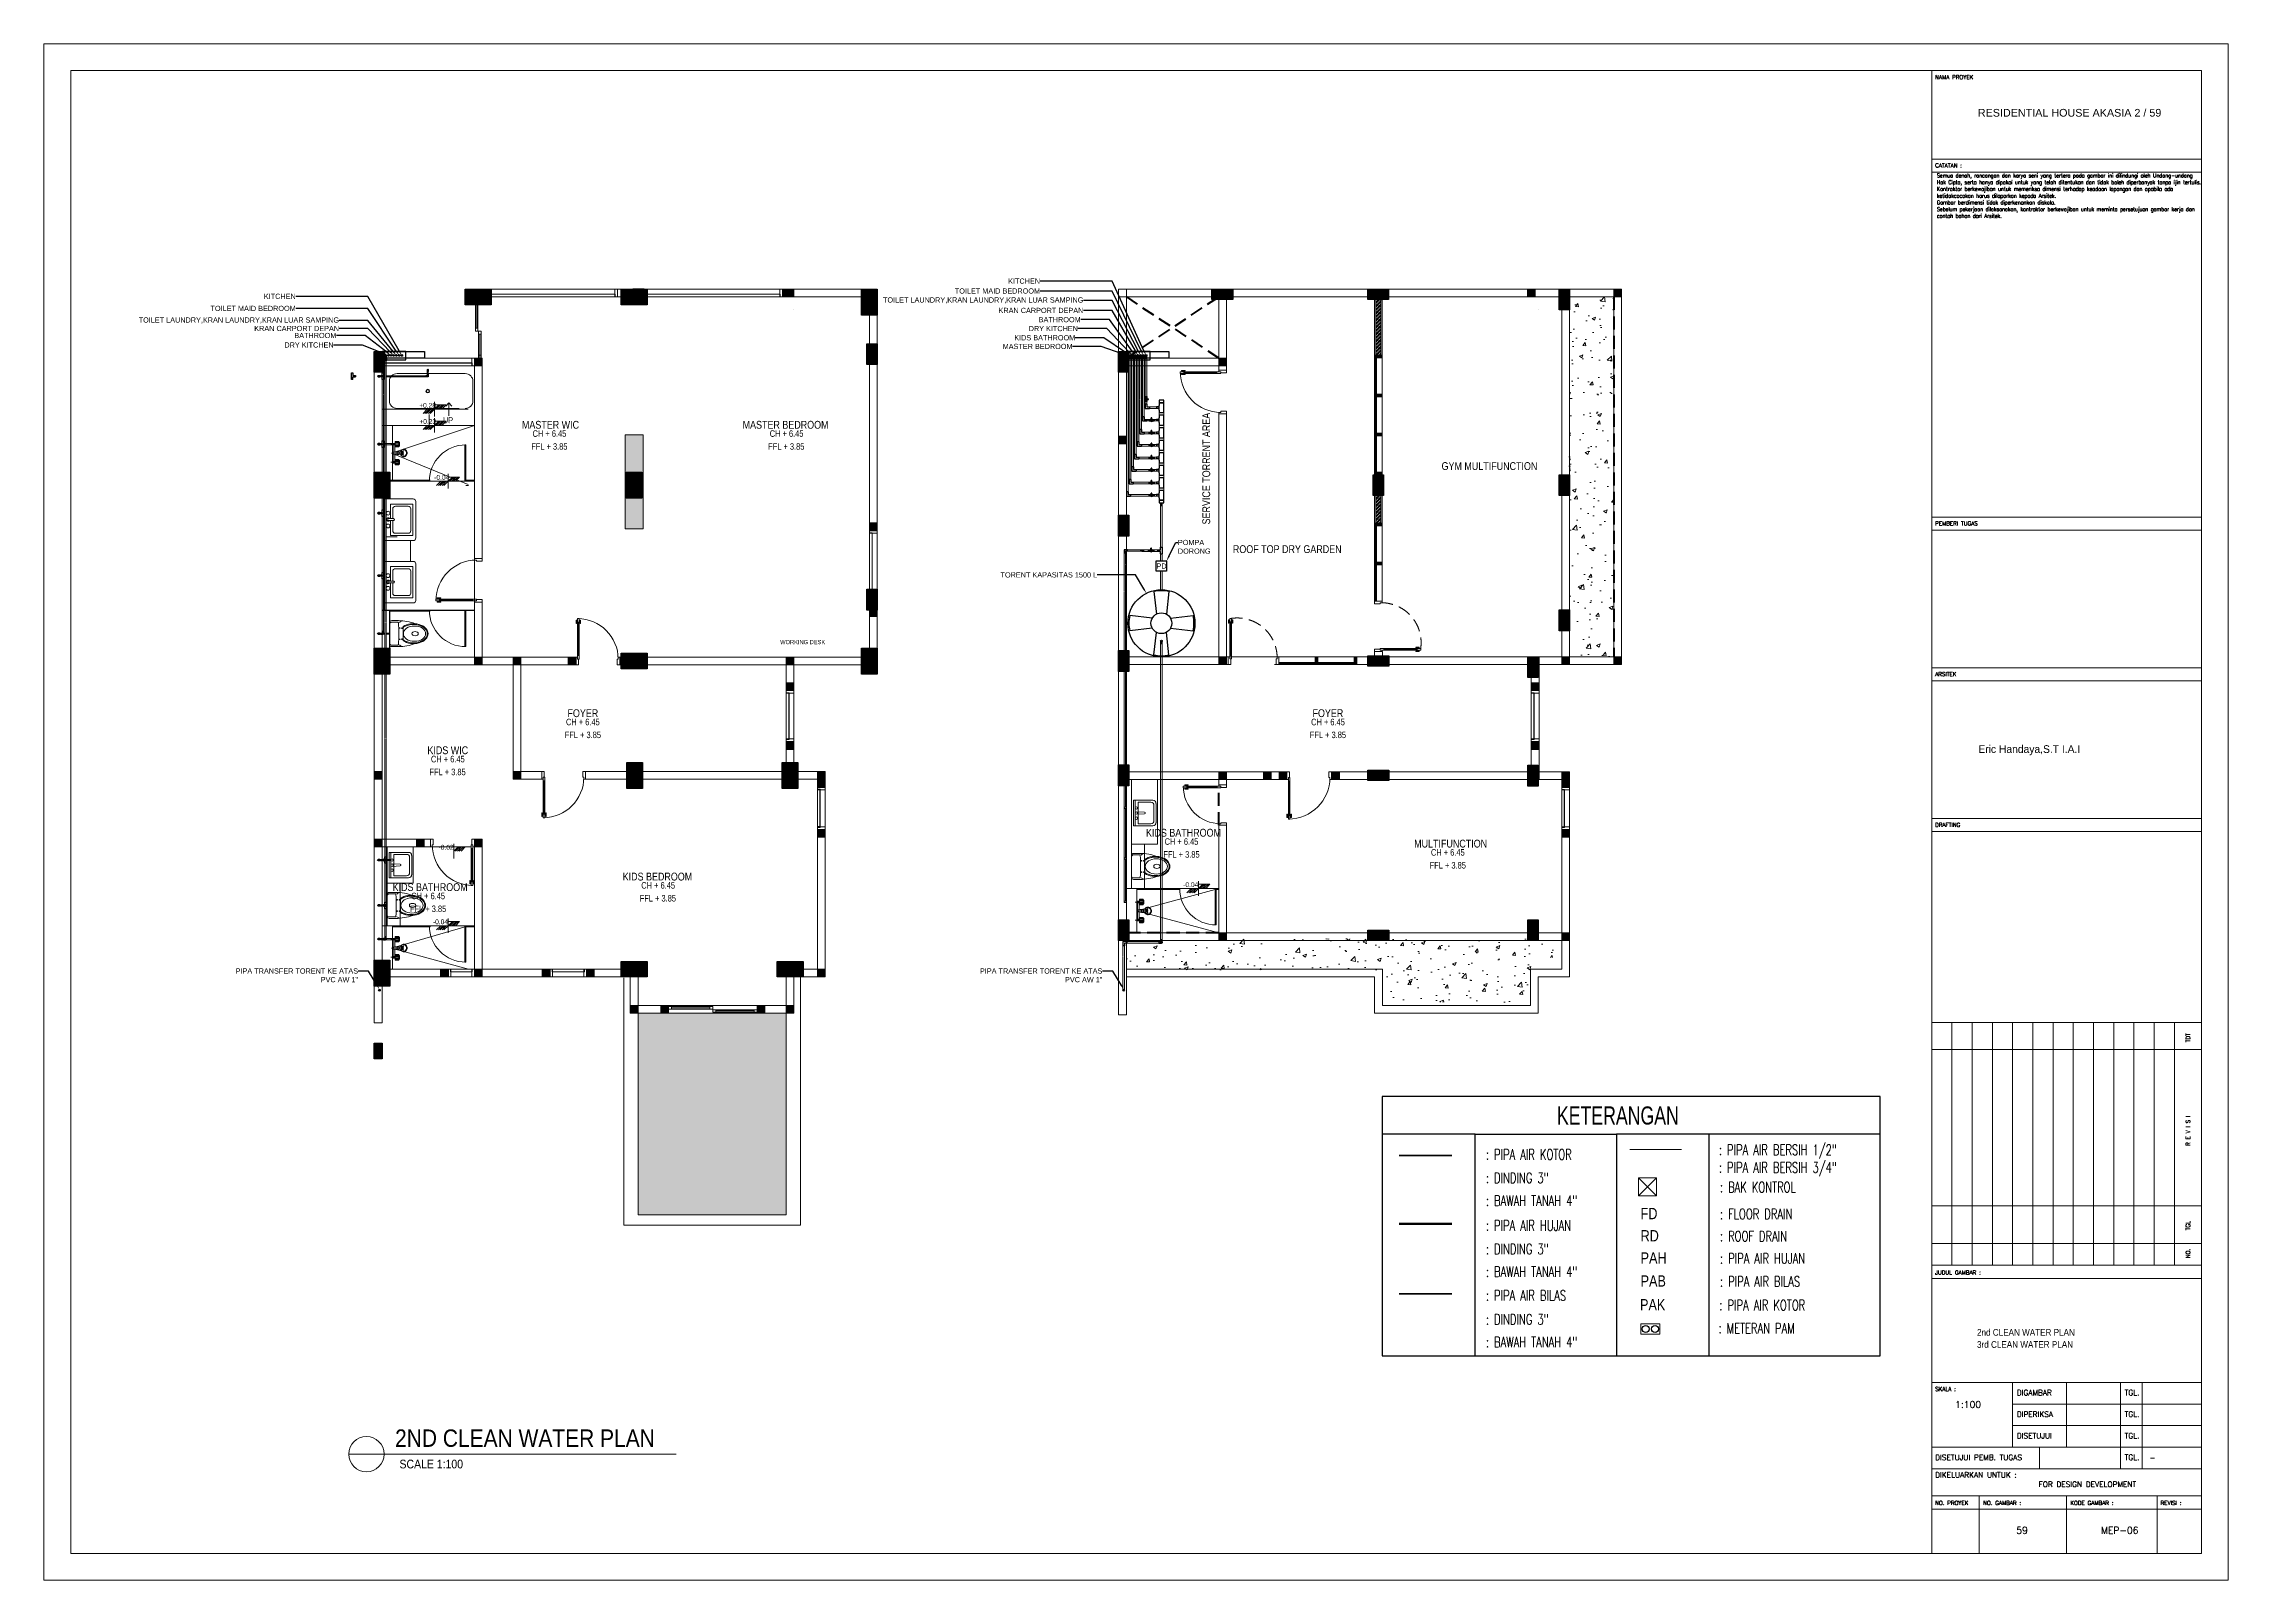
# Model space of a CAD drawing. Header units: millimetres. Extents: x 7371 to 278338, y -43753 to 35464.
# Drawn here: x 218462 to 260433, y -24779 to 4746 of the extents above; entities that cross this region are included whole.
import ezdxf
from ezdxf import colors
from ezdxf.entities.mleader import LeaderData, LeaderLine
from ezdxf.math import Vec2, Vec3

# ---------------------------------------------------------------- set-up
doc = ezdxf.new("R2010")
doc.units = ezdxf.units.MM
doc.header["$MEASUREMENT"] = 0
for name, pattern in [('ACAD_ISO05W100', [33, 24, -3, 0, -3, 0, -3]), ('CENTER', [50.8, 31.75, -6.35, 6.35, -6.35]), ('DASHDOT2', [0.5, 0.25, -0.125, 0, -0.125]), ('DASHED2', [0.375, 0.25, -0.125]), ('HIDDEN', [0.375, 0.25, -0.125]), ('SLD-Solid', [0])]:
    doc.linetypes.add(name, pattern=pattern)
for name, color, linetype, lineweight in [('28-Arsiran', 252, 'Continuous', 5), ('8', 8, 'Continuous', 5), ('B', 5, 'Continuous', 20), ('DIM', 1, 'Continuous', 5), ('DINDING', 1, 'Continuous', 20), ('DOOR OPENING', 4, 'SLD-Solid', 5), ('FURNITURE', 25, 'Continuous', 5), ('HACTH', 8, 'Continuous', 5), ('HATCH', 8, 'Continuous', 13), ('KOL', 5, 'Continuous', 18), ('KOP', 7, 'Continuous', 80), ('l1', 5, 'Continuous', 5), ('LEGEND', 1, 'DASHED2', 50), ('PIPA AIR BERSIH', 5, 'CENTER', 5), ('TEXT 1', 210, 'Continuous', 5), ('XR-KOP A3_MOZART$0$A-TXTKOP', 3, 'Continuous', 5), ('XR-KOP A3_MOZART$0$KOP-A1$0$A-GRSKOP', 1, 'Continuous', 5), ('XR-KOP A3_MOZART$0$KOP-A1$0$A-TXTKOP', 3, 'Continuous', 5)]:
    doc.layers.add(name, color=color, linetype=linetype, lineweight=lineweight)
for name, color, linetype in [('FEN', 3, 'Continuous'), ('FIN', 1, 'Continuous'), ('POMPA DORONG', 7, 'Continuous'), ('SUB TEXT', 1, 'Continuous'), ('T', 2, 'Continuous'), ('TEXT', 4, 'Continuous'), ('TORENT', 5, 'Continuous'), ('TX', 2, 'Continuous'), ('WALL', 90, 'Continuous')]:
    doc.layers.add(name, color=color, linetype=linetype)
doc.styles.add('0010-WKA13-TEXT', font='isocp.shx', dxfattribs={"height": 15})
doc.styles.add('40', font='arial.ttf', dxfattribs={"width": 0.9, "height": 100})
doc.styles.add('A', font='arial.ttf', dxfattribs={"width": 0.75})
doc.styles.add('Arial Narrow', font='ARIALN.TTF')
doc.styles.add('SM', font='simplex.shx', dxfattribs={"oblique": 10})
doc.styles.get("Standard").update_dxf_attribs({"font": 'arial.ttf'})
doc.styles.add('style2', font='times.ttf', dxfattribs={"height": 0.18})
doc.styles.add('XR-KOP A3_MOZART$0$KOP-A1$0$DIM100', font='SIMPLEX.shx', dxfattribs={"width": 0.8, "height": 250})
doc.styles.add('XR-KOP A3_MOZART$0$KOP-A1$0$ROMANS', font='romans.shx', dxfattribs={"height": 200})
doc.styles.add('XR-KOP A3_MOZART$0$ROMAND', font='romand.shx', dxfattribs={"height": 2, "bigfont": 'bigfont.shx'})
doc.styles.add('XR-KOP A3_MOZART$0$ROMANS', font='romans.shx', dxfattribs={"height": 200})
pattern_1 = [(45, (1137.498356, -92.458219), (-0.00773398042, 0.00773398042), [])]
pattern_2 = [(45, (1137.499063, -93.208219), (-0.00773398042, 0.00773398042), [])]
pattern_3 = [(45, (1137.499063, -94.708219), (-0.00773398042, 0.00773398042), [])]
pattern_4 = [(0, (0, 0), (0, 6.985), [5.08, -1.905]), (90, (0, 0), (-6.985, 4e-16), [5.08, -1.905])]

msp = doc.modelspace()

# ---------------------------------------------------------------- texts
at = {"layer": 'DIM', "color": 2, "style": 'A', "width": 0.7}
msp.add_text('KETERANGAN', height=347.59, dxfattribs=at).set_placement((247534.2, -16021.3))
at = {"layer": 'DIM', "attachment_point": 5, "style": '40'}
for s, insert, char_height in [('{\\fCentury Gothic|b0|i0|c0|p34;2ND CLEAN WATER PLAN }', (227708.3, -22050), 334.642), ('{\\fCentury Gothic|b0|i0|c0|p34;SCALE 1:100}', (225908.2, -22546.4), 167.321)]:
    msp.add_mtext(s, dxfattribs=dict(at, insert=insert, char_height=char_height))
at = {"layer": 'POMPA DORONG'}
msp.add_text('PD', height=100, dxfattribs=at).set_placement((239841.5, -5341.2))
at = {"layer": 'T', "style": 'SM', "width": 0.7}
for s, p in [(': PIPA AIR KOTOR', (246170.1, -16697.5)), (': PIPA AIR BERSIH 1/2" ', (250646.4, -16607.3)), (': PIPA AIR BERSIH 3/4" ', (250646.4, -16947.2)), (': DINDING 3"', (246170.1, -17148.1)), (': BAK KONTROL', (250666.9, -17324.6)), (': BAWAH TANAH 4"', (246170.1, -17585.7)), (': PIPA AIR HUJAN', (246170.1, -18061.1)), (': FLOOR DRAIN', (250666.9, -17841.1)), (': DINDING 3"', (246170.1, -18512.6)), (': ROOF DRAIN', (250666.9, -18267.5)), (': BAWAH TANAH 4"', (246170.1, -18950.2)), (': PIPA AIR HUJAN', (250666.9, -18694.1)), (': PIPA AIR BILAS', (246170.1, -19405.7)), (': PIPA AIR BILAS', (250666.9, -19136.3)), (': DINDING 3"', (246170.1, -19864.2)), (': PIPA AIR KOTOR', (250656.1, -19592.7)), (': BAWAH TANAH 4"', (246170.1, -20301.9)), (': METERAN PAM', (250639.2, -20035.6))]:
    msp.add_text(s, height=199.86, dxfattribs=at).set_placement(p)
at = {"layer": 'TX', "width": 0.8}
for s, p in [('FD', (249142.1, -17841.1)), ('RD', (249142.1, -18267.5)), ('PAH', (249142.1, -18694.1)), ('PAB', (249142.1, -19136.3)), ('PAK', (249131.2, -19592.7))]:
    msp.add_text(s, height=217.24, dxfattribs=at).set_placement(p)
at = {"layer": 'XR-KOP A3_MOZART$0$A-TXTKOP', "attachment_point": 1, "style": 'XR-KOP A3_MOZART$0$ROMAND'}
for s, insert, char_height in [('\\pxql;{\\fCentury Gothic|b0|i0|c0|p34;\\W0.9;2nd CLEAN WATER PLAN}', (255605.3, -19950.6), 129.495), ('\\pxql;{\\fCentury Gothic|b0|i0|c0|p34;\\W0.9;3rd CLEAN WATER PLAN}', (255605.3, -20182.8), 129.495), ('1:100', (255184.5, -21334.9), 129.5), ('59', (256359.4, -23754), 129.5), ('MEP-06', (257985.5, -23754), 129.5)]:
    msp.add_mtext_dynamic_manual_height_columns(s, width=334117.176, gutter_width=75477.2, heights=[0], dxfattribs=dict(at, insert=insert, char_height=char_height))

# ---------------------------------------------------------------- blocks, each defined once
blk = doc.blocks.new('KOLOM PRAKTIS')
at = {"layer": 'HATCH'}
h = blk.add_hatch(color=256, dxfattribs=at)
h.dxf.hatch_style = 1
h.paths.add_polyline_path([(-75, 75), (-75, -75), (75, -75), (75, 75)])
at = {"layer": 'KOL'}
blk.add_lwpolyline([(-75, -75), (75, -75), (75, 75), (-75, 75)], close=True, dxfattribs=at)
blk = doc.blocks.new('hsdh')
at = {"layer": 'XR-KOP A3_MOZART$0$KOP-A1$0$A-GRSKOP', "linetype": 'Continuous', "lineweight": 5}
for p, q in [((140385, 56660), (140385, 82138)), ((140385, 80618), (145017, 80618)), ((140385, 74466), (145017, 74466)), ((140385, 74244), (145017, 74244)), ((140385, 71876), (145017, 71876)), ((140385, 71654), (145017, 71654)), ((140385, 69286), (145017, 69286)), ((140385, 69063), (145017, 69063)), ((140385, 65781), (145017, 65781)), ((140385, 65781), (145017, 65781)), ((140732, 61611), (140732, 65781)), ((141079, 61611), (141079, 65781)), ((141427, 61611), (141427, 65781)), ((141774, 61611), (141774, 65781)), ((142122, 61611), (142122, 65781)), ((142469, 61611), (142469, 65781)), ((142816, 61611), (142816, 65781)), ((143164, 61611), (143164, 65781)), ((143511, 61611), (143511, 65781)), ((143859, 61611), (143859, 65781)), ((144206, 61611), (144206, 65781)), ((144554, 61611), (144554, 65781)), ((140385, 65317), (145017, 65317)), ((140385, 62631), (145017, 62631)), ((140385, 61982), (145017, 61982)), ((140385, 61611), (145017, 61611)), ((140385, 61611), (145017, 61611)), ((140385, 61380), (145017, 61380)), ((140385, 59597), (145017, 59597)), ((141774, 59597), (141774, 58485)), ((142701, 59597), (142701, 58485)), ((143627, 59597), (143627, 58115)), ((143998, 59597), (143998, 58115)), ((141774, 59226), (145017, 59226)), ((141774, 58856), (145017, 58856)), ((140385, 58485), (145017, 58485)), ((142237, 58485), (142237, 58115)), ((140385, 58115), (145017, 58115)), ((140385, 57651), (145017, 57651)), ((141201, 57651), (141201, 56660)), ((142701, 57651), (142701, 56660)), ((144258, 57651), (144258, 56660)), ((140385, 57420), (145017, 57420))]:
    blk.add_line(p, q, dxfattribs=at)
at = {"layer": 'XR-KOP A3_MOZART$0$KOP-A1$0$A-GRSKOP', "color": 0, "linetype": 'Continuous', "lineweight": 5}
blk.add_lwpolyline([(145480, 82601), (107945, 82601), (107945, 56197), (145480, 56197)], close=True, dxfattribs=at)
at = {"layer": 'XR-KOP A3_MOZART$0$KOP-A1$0$A-GRSKOP', "color": 5, "linetype": 'Continuous', "lineweight": 5}
blk.add_lwpolyline([(145017, 82138), (108409, 82138), (108409, 56660), (145017, 56660)], close=True, dxfattribs=at)
at = {"layer": 'XR-KOP A3_MOZART$0$KOP-A1$0$A-GRSKOP', "linetype": 'Continuous', "lineweight": 5}
blk.add_lwpolyline([(145017, 80396), (140385, 80396)], dxfattribs=at)
at = {"layer": 'KOP', "color": 7, "char_height": 132.26, "attachment_point": 1, "style": 'style2'}
for s, insert in [('{\\fArial|b0|i0|c0|p34;RESIDENTIAL HOUSE AKASIA 2 / 59}', (141177, 81480)), ('{\\fBankGothic Lt BT|b0|i0|c0|p34;Eric Handaya,S.T I.A.I}', (141186, 70546))]:
    blk.add_mtext(s, dxfattribs=dict(at, insert=insert))
at = {"layer": 'XR-KOP A3_MOZART$0$A-TXTKOP', "lineweight": 5, "style": 'XR-KOP A3_MOZART$0$ROMANS'}
blk.add_text('-', height=92.6, dxfattribs=at).set_placement((144125, 58258))
at = {"layer": 'XR-KOP A3_MOZART$0$KOP-A1$0$A-TXTKOP', "lineweight": 5, "style": 'XR-KOP A3_MOZART$0$KOP-A1$0$ROMANS'}
for s, height, p in [('NAMA PROYEK', 69.49, (140443, 81990)), ('CATATAN :', 69.5, (140443, 80475)), ('PEMBERI TUGAS', 69.49, (140443, 74323)), ('ARSITEK', 69.5, (140443, 71733)), ('DRAFTING', 69.5, (140443, 69142)), ('JUDUL GAMBAR :', 69.49, (140443, 61451)), ('SKALA :', 69.5, (140443, 59449)), ('DIGAMBAR', 92.6, (141846, 59375)), ('TGL.', 92.6, (143699, 59375)), ('DIPERIKSA', 92.6, (141846, 59004)), ('TGL.', 92.6, (143699, 59004)), ('DISETUJUI', 92.6, (141846, 58634)), ('TGL.', 92.6, (143699, 58634)), ('DISETUJUI PEMB. TUGAS', 92.65, (140443, 58262)), ('TGL.', 92.6, (143699, 58263)), ('DIKELUARKAN UNTUK :', 92.65, (140443, 57961)), ('FOR DESIGN DEVELOPMENT', 92.65, (142221, 57800)), ('NO. PROYEK', 69.5, (140443, 57491)), ('NO. GAMBAR :', 69.49, (141267, 57491)), ('KODE GAMBAR :', 69.49, (142767, 57491)), ('REVISI :', 69.5, (144317, 57491))]:
    blk.add_text(s, height=height, dxfattribs=at).set_placement(p)
for s, height, p in [('TDT', 69.5, (144822, 65440)), ('R E V I S I', 69.49, (144822, 63662)), ('TGL', 69.5, (144822, 62210)), ('NO.', 69.5, (144822, 61732))]:
    blk.add_text(s, height=height, rotation=90, dxfattribs=at).set_placement(p)
at = {"layer": 'XR-KOP A3_MOZART$0$KOP-A1$0$A-TXTKOP', "insert": (140473, 80371), "char_height": 69.485, "width": 4456.22, "attachment_point": 1, "style": 'XR-KOP A3_MOZART$0$KOP-A1$0$DIM100'}
blk.add_mtext('Semua denah, rancangan dan karya seni yang tertera pada gambar ini dilindungi oleh Undang-undang Hak Cipta, serta hanya dipakai untuk yang telah ditentukan dan tidak boleh diperbanyak tanpa ijin tertulis.\\PKontraktor berkewajiban untuk memeriksa dimensi terhadap keadaan lapangan dan apabila ada ketidakcocokan harus dilaporkan kepada Arsitek.\\PGambar berdimensi tidak diperkenankan diskala.\\PSebelum pekerjaan dilaksanakan, kontraktor berkewajiban untuk meminta persetujuan gambar kerja dan contoh bahan dari Arsitek.', dxfattribs=at)
blk = doc.blocks.new('KSK 3A')
at = {"layer": 'DOOR OPENING', "linetype": 'Continuous'}
blk.add_line((0, 0), (0, 150), dxfattribs=at)
blk.add_lwpolyline([(50, 95), (40, 95), (40, 150), (5, 150), (5, 145), (0, 145), (0, 5), (5, 5), (5, 0), (50, 0)], close=True, dxfattribs=at)
blk = doc.blocks.new('K1')
at = {"layer": 'HATCH', "linetype": 'Continuous', "transparency": 33554559}
h = blk.add_hatch(color=256, dxfattribs=at)
h.dxf.hatch_style = 1
h.paths.add_polyline_path([(319.302, 160.178), (318.957, 160.178), (318.957, 158.367), (319.302, 158.367)])
at = {"layer": 'KOL', "linetype": 'Continuous', "transparency": 33554687}
blk.add_lwpolyline([(318.957, 160.178), (319.302, 160.178), (319.302, 158.367), (318.957, 158.367)], close=True, dxfattribs=at)
blk = doc.blocks.new('KUSEN PINTU')
at = {"layer": 'DOOR OPENING', "linetype": 'Continuous', "transparency": 33554687}
for p, q in [((-50, 110), (-30, 110)), ((-50, 0), (-50, 110)), ((-5, 0), (-50, 0)), ((-30, 110), (-30, 150)), ((-30, 150), (-5, 150)), ((-5, 150), (-5, 145)), ((-5, 145), (0, 145)), ((0, 5), (-5, 5)), ((-5, 5), (-5, 0)), ((0, 145), (0, 5))]:
    blk.add_line(p, q, dxfattribs=at)
at = {"layer": 'DOOR OPENING', "linetype": 'Continuous', "ltscale": 10, "transparency": 33554687}
for p, q in [((0, 145), (0, 150)), ((0, 5), (0, 0))]:
    blk.add_line(p, q, dxfattribs=at)
blk = doc.blocks.new('TOILET')
at = {"layer": '8', "lineweight": 5}
for p, q in [((-250, 37), (-250, 168)), ((-220, 30), (-220, 156)), ((-190, 0), (190, 0)), ((-135, 255), (135, 255)), ((-120, 237), (-97, 237)), ((-114, 255), (-114, 236)), ((-108, 245), (-108, 221)), ((-102, 236), (-102, 255)), ((120, 237), (97, 237)), ((102, 236), (102, 255)), ((108, 245), (108, 221)), ((114, 255), (114, 236)), ((220, 30), (220, 156)), ((250, 37), (250, 168))]:
    blk.add_line(p, q, dxfattribs=at)
for centre in [(-109, 191), (109, 191)]:
    blk.add_circle(centre, 5.82, dxfattribs=at)
for centre, radius, start, end in [((666, 167), 916, 159.3877, 180.0472), ((-666, 167), 916, 359.9528, 20.6123), ((-210, 37), 40, 180, 270), ((-96, 287), 158, 197.1522, 219.8185), ((-210, 156), 10, 94.9885, 180), ((-190, 30), 30, 180, 270), ((0, -2250), 2425, 85.0115, 94.9885), ((-108, 236), 6.15, 185.1568, 354.8432), ((108, 236), 6.15, 185.1568, 354.8432), ((190, 30), 30, 270, 0), ((210, 37), 40, 270, 0), ((210, 156), 10, 0, 85.0115), ((96, 287), 158, 320.1815, 342.8478)]:
    blk.add_arc(centre, radius, start, end, dxfattribs=at)
blk.add_ellipse((0, 456), major_axis=(0, 281), ratio=0.685919, start_param=3.915332, end_param=8.651039, dxfattribs=at)
for centre, major_axis, ratio in [((0, 476), (0, 214), 0.687861), ((0, 487), (0, 60.7), 0.657164)]:
    blk.add_ellipse(centre, major_axis=major_axis, ratio=ratio, dxfattribs=at)
blk.add_open_spline([(117, 256), (127, 270), (131, 276), (141, 294), (147, 306), (157, 331), (161, 344), (169, 371), (171, 385), (176, 413), (177, 428), (178, 457), (178, 472), (175, 501), (174, 515), (168, 543), (165, 557), (156, 583), (151, 596), (140, 620), (134, 631), (120, 652), (113, 661), (97, 678), (89, 686), (72, 699), (64, 704), (46, 713), (37, 716), (18, 721), (9, 722), (-9, 722), (-18, 721), (-37, 716), (-46, 713), (-64, 704), (-72, 699), (-89, 686), (-98, 678), (-113, 661), (-120, 652), (-134, 631), (-140, 620), (-151, 596), (-156, 583), (-165, 557), (-168, 543), (-174, 515), (-175, 501), (-178, 472), (-178, 457), (-177, 428), (-176, 413), (-171, 385), (-169, 371), (-161, 344), (-157, 330), (-147, 306), (-141, 294), (-131, 276), (-127, 270), (-117, 255)], degree=3, knots=[3.915332, 3.915332, 3.915332, 3.915332, 4.014441, 4.014441, 4.176505, 4.176505, 4.338569, 4.338569, 4.500633, 4.500633, 4.662697, 4.662697, 4.824761, 4.824761, 4.986825, 4.986825, 5.148889, 5.148889, 5.310953, 5.310953, 5.473017, 5.473017, 5.635081, 5.635081, 5.797146, 5.797146, 5.95921, 5.95921, 6.121274, 6.121274, 6.283338, 6.283338, 6.445402, 6.445402, 6.607466, 6.607466, 6.76953, 6.76953, 6.931594, 6.931594, 7.093658, 7.093658, 7.255722, 7.255722, 7.417786, 7.417786, 7.57985, 7.57985, 7.741915, 7.741915, 7.903979, 7.903979, 8.066043, 8.066043, 8.228107, 8.228107, 8.390171, 8.390171, 8.552235, 8.552235, 8.651039, 8.651039, 8.651039, 8.651039], dxfattribs=at)
blk = doc.blocks.new('SINK')
at = {"layer": '8'}
for p, q in [((-186, 432), (186, 432)), ((-245, 0), (-245, 373)), ((-245, 29), (245, 29)), ((-245, 0), (245, 0)), ((-206, 88), (-206, 334)), ((-206, 88), (206, 88)), ((-147, 393), (147, 393)), ((-16, 212), (-24, 55)), ((24, 55), (16, 212)), ((206, 88), (206, 334)), ((245, 0), (245, 373))]:
    blk.add_line(p, q, dxfattribs=at)
for centre in [(-98, 54), (0, 54), (98, 54)]:
    blk.add_circle(centre, 24.5, dxfattribs=at)
for centre, radius, start, end in [((-186, 373), 58.9, 90, 180), ((186, 373), 58.9, 0, 90), ((-147, 334), 58.9, 90, 180), ((0, 211), 15.7, 3.2169, 176.7831), ((147, 334), 58.9, 0, 90)]:
    blk.add_arc(centre, radius, start, end, dxfattribs=at)
blk = doc.blocks.new('Shower - P')
at = {"color": 8}
for p, q in [((35, 111), (-19, 111)), ((92, 136), (35, 136)), ((82, 126), (35, 126)), ((82, 111), (35, 111)), ((82, 96), (35, 96)), ((92, 86), (35, 86)), ((35, -121), (-19, -121)), ((92, -96), (35, -96)), ((82, -106), (35, -106)), ((82, -121), (35, -121)), ((82, -136), (35, -136)), ((92, -146), (35, -146))]:
    blk.add_line(p, q, dxfattribs=at)
for p, q in [((0, -146), (0, 146)), ((3, 136), (0, 136)), ((0, 126), (0, 96)), ((3, 86), (0, 86)), ((3, 136), (6, 121)), ((3, 136), (3, 86)), ((6, 101), (3, 86)), ((6, 121), (6, 101)), ((35, 121), (6, 121)), ((35, 101), (6, 101)), ((9, 101), (9, 10)), ((29, 101), (29, 11)), ((82, 146), (35, 146)), ((35, 146), (35, 76)), ((82, 76), (35, 76)), ((82, 146), (82, 76)), ((92, 136), (92, 86)), ((3, -96), (0, -96)), ((0, -136), (0, -106)), ((3, -146), (0, -146)), ((3, -146), (3, -96)), ((6, -111), (3, -96)), ((3, -146), (6, -131)), ((35, -111), (6, -111)), ((6, -131), (6, -111)), ((35, -131), (6, -131)), ((9, -111), (9, -16)), ((29, -111), (29, -17)), ((82, -86), (35, -86)), ((35, -156), (35, -86)), ((82, -156), (35, -156)), ((82, -156), (82, -86)), ((92, -146), (92, -96))]:
    blk.add_line(p, q)
blk.add_lwpolyline([(60, 16), (60, -22), (86, -22), (86, 16)], close=True)
for centre, start, end in [((10, 220), 267.3376, 283.943), ((10, -226), 76.057, 92.6624)]:
    blk.add_arc(centre, 210, start, end)
blk = doc.blocks.new('TX 4225 - P')
for p, q in [((0, 0), (-26, 0)), ((0, 0), (26, 0)), ((0, -3), (-26, -3)), ((0, -10), (-14, -10)), ((-11, -10), (-11, -105)), ((0, -3), (26, -3)), ((0, -10), (14, -10)), ((11, -10), (11, -105))]:
    blk.add_line(p, q)
at = {"linetype": 'Continuous'}
for p, q in [((-26, 0), (-26, -3)), ((26, 0), (26, -3)), ((-26, -3), (-14, -10)), ((-18, -119), (-18, -128)), ((26, -3), (14, -10)), ((18, -119), (18, -128))]:
    blk.add_line(p, q, dxfattribs=at)
for points in [[(0, -185, -0.08228), (-19, -182, -0.091339), (-34, -173, -0.103805), (-45, -159, -0.114745), (-49, -144, -0.114745), (-46, -128, -0.103805), (-35, -114, -0.091339), (-19, -105, -0.017766), (-15, -104, -0.08413)], [(0, -188, -0.08228), (-19, -185, -0.091339), (-34, -176, -0.103805), (-45, -162, -0.114745), (-49, -147, -0.011566), (-49, -145, -0.103805)], [(0, -180, -0.086014), (-17, -177, -0.092418), (-31, -169, -0.103199), (-41, -156, -0.112374), (-44, -142, -0.112374), (-41, -128, -0.103199), (-31, -115, -0.097293), (-16, -106, -0.086014)], [(-11, -100, 0.024317), (-12, -101, 0.101351), (-16, -106, 0.106183), (-18, -112, 0.106183), (-16, -118, 0.101351), (-12, -124, 0.095192), (-7, -127, 0.091252), (0, -129, 0.091252)], [(-11, -100, 0.019506), (-12, -101, 0.104907), (-16, -106, 0.119757), (-17, -111, 0.119757), (-16, -116, 0.104907), (-12, -121, 0.08904), (-7, -124, 0.080352), (0, -125, 0.080352)], [(-11, -105, 0.067587), (-12, -107, 0.101747), (-11, -112, 0.099781), (-8, -115, 0.097121), (-4, -118, 0.09532), (0, -119, 0.09532)], [(0, -125, 0.080352), (7, -124, 0.08904), (12, -121, 0.104907), (16, -116, 0.119757), (17, -111, 0.119757), (16, -106, 0.104907), (12, -101, 0.019506), (11, -100, 0.080352)], [(0, -129, 0.091252), (7, -127, 0.095192), (12, -124, 0.101351), (16, -118, 0.106183), (18, -112, 0.106183), (16, -106, 0.101351), (12, -101, 0.024317), (11, -100, 0.091252)], [(0, -185, 0.08228), (19, -182, 0.091339), (34, -173, 0.103805), (45, -159, 0.114745), (49, -144, 0.114745), (46, -128, 0.103805), (35, -114, 0.091339), (19, -105, 0.017766), (15, -104, 0.08413)], [(0, -119, 0.09532), (4, -118, 0.097121), (8, -115, 0.099781), (11, -112, 0.101747), (12, -107, 0.071052), (11, -104, 0.099781)], [(0, -180, 0.086014), (17, -177, 0.092418), (31, -169, 0.103199), (41, -156, 0.112374), (44, -142, 0.112374), (41, -128, 0.103199), (31, -115, 0.097293), (16, -106, 0.086014)], [(0, -188, 0.08228), (19, -185, 0.091339), (34, -176, 0.103805), (45, -162, 0.114745), (49, -147, 0.011566), (49, -145, 0.103805)]]:
    blk.add_lwpolyline(points, format="xyb", dxfattribs=at)
for centre, radius, start, end in [((-31, -129), 13.4, 266.824, 4.6869), ((0, -116), 18.1, 170.9615, 270), ((0, -125), 18.1, 190.4463, 270), ((-22, -114), 7.72, 332.2967, 52.3912), ((-10, -128), 8.46, 23.0455, 111.141), ((0, -105), 11.2, 180, 0), ((0, -116), 18.1, 270, 9.0385), ((0, -125), 18.1, 270, 349.5537), ((10, -128), 8.46, 68.859, 156.9545), ((22, -114), 7.72, 127.6088, 207.7033), ((31, -129), 13.4, 175.3131, 273.176)]:
    blk.add_arc(centre, radius, start, end, dxfattribs=at)
blk = doc.blocks.new('SHOWER')
at = {"layer": '8', "color": 8, "ltscale": 0.75, "xscale": -1.5, "yscale": 1.5, "zscale": 1.5}
for name, p, rotation in [('Shower - P', (4, 0), 270), ('TX 4225 - P', (0, 0), 180)]:
    blk.add_blockref(name, p, dxfattribs=dict(at, rotation=rotation))
blk = doc.blocks.new('LAVBOX')
at = {"layer": '8'}
for p, q in [((-202, 463), (210, 463)), ((-252, 169), (-252, 413)), ((-18, 119), (-202, 119)), ((-18, 34), (-18, 141)), ((18, 34), (18, 141)), ((210, 119), (18, 119)), ((260, 413), (260, 169))]:
    blk.add_line(p, q, dxfattribs=at)
for points in [[(-18, 79), (-292, 79), (-292, 503), (300, 503)], [(300, 503), (300, 79), (18, 79)]]:
    blk.add_lwpolyline(points, dxfattribs=at)
for centre in [(-121, 30), (121, 30)]:
    blk.add_circle(centre, 36, dxfattribs=at)
for centre, radius, start, end in [((-202, 413), 50, 90, 180), ((210, 413), 50, 0, 90), ((-202, 169), 50, 180, 270), ((0, 34), 34.1, 121.2757, 58.7243), ((0, 133), 19.7, 25.7914, 154.2086), ((0, 43), 19.7, 205.7914, 334.2086), ((210, 169), 50, 270, 0)]:
    blk.add_arc(centre, radius, start, end, dxfattribs=at)
blk = doc.blocks.new('bt')
for p, q in [((156.494, 111.134), (158.268, 111.134)), ((156.643, 110.234), (156.643, 111.134)), ((156.643, 110.234), (156.643, 111.134))]:
    blk.add_line(p, q)
at = {"layer": '8', "color": 8, "ltscale": 13, "transparency": 33554687}
for p, q in [((156.635, 115.536), (156.635, 115.162)), ((156.783, 115.684), (158.093, 115.684)), ((158.242, 115.536), (158.242, 115.162)), ((157.979, 115.015), (156.768, 115.015))]:
    blk.add_line(p, q, dxfattribs=at)
at = {"layer": '8', "linetype": 'Continuous', "transparency": 33554687}
for p, q in [((157.778, 115.124), (157.723, 115.059)), ((157.778, 114.874), (157.778, 115.124)), ((157.778, 115.124), (157.834, 115.059)), ((156.679, 114.157), (158.269, 114.688)), ((156.679, 114.157), (158.153, 113.554)), ((156.643, 113.634), (157.419, 113.634)), ((156.643, 113.614), (158.269, 113.614)), ((158.104, 113.634), (158.269, 113.634)), ((158.104, 113.534), (158.154, 113.534)), ((156.643, 111.114), (157.419, 111.114)), ((156.694, 111.134), (158.269, 111.134))]:
    blk.add_line(p, q, dxfattribs=at)
at = {"layer": '8', "transparency": 33554687}
for p, q in [((156.694, 114.689), (156.494, 114.689)), ((156.679, 114.689), (158.269, 114.689)), ((156.694, 113.634), (156.694, 114.689)), ((156.544, 111.134), (156.544, 113.274)), ((156.782, 112.544), (156.582, 112.544)), ((157.044, 112.074), (157.044, 112.474))]:
    blk.add_line(p, q, dxfattribs=at)
at = {"layer": '8', "linetype": 'Continuous', "transparency": 33554687}
for points in [[(158.104, 113.614), (158.084, 113.614), (158.084, 114.314), (158.104, 114.314)], [(158.104, 111.134), (158.084, 111.134), (158.084, 110.434), (158.104, 110.434)]]:
    blk.add_lwpolyline(points, close=True, dxfattribs=at)
at = {"layer": '8', "transparency": 33554687}
for points in [[(156.544, 112.474), (157.094, 112.474, 0.414214), (157.144, 112.524), (157.144, 113.224, 0.414214), (157.094, 113.274), (156.544, 113.274)], [(156.544, 111.274), (157.094, 111.274, 0.414214), (157.144, 111.324), (157.144, 112.024, 0.414214), (157.094, 112.074), (156.544, 112.074)]]:
    blk.add_lwpolyline(points, format="xyb", dxfattribs=at)
at = {"layer": '8', "color": 8, "ltscale": 13, "transparency": 33554687}
for radius in [0.0349, 0.027]:
    blk.add_circle((157.374, 115.349), radius, dxfattribs=at)
for centre, start, end in [((156.783, 115.536), 90, 180), ((158.094, 115.536), 0, 90), ((156.783, 115.162), 180, 270), ((158.094, 115.162), 270, 0)]:
    blk.add_arc(centre, 0.148, start, end, dxfattribs=at)
at = {"layer": '8', "ltscale": 10, "transparency": 33554687}
for centre, start, end in [((158.104, 113.614), 90, 180), ((158.104, 111.134), 180, 270)]:
    blk.add_arc(centre, 0.7, start, end, dxfattribs=at)
at = {"layer": 'FURNITURE', "linetype": 'Continuous', "transparency": 33554687}
for p, q in [((156.494, 114.999), (157.418, 114.999)), ((156.494, 114.899), (156.494, 114.649)), ((157.403, 114.999), (158.153, 114.999)), ((157.403, 114.649), (157.403, 114.899))]:
    blk.add_line(p, q, dxfattribs=at)
at = {"layer": 'TEXT 1', "color": 210, "transparency": 33554687}
for p, q in [((157.503, 115.139), (157.503, 114.859)), ((157.503, 114.999), (157.585, 115.081)), ((157.585, 115.081), (157.503, 115.081)), ((157.538, 114.999), (157.62, 115.081)), ((157.573, 114.999), (157.655, 115.081)), ((157.585, 115.081), (157.725, 115.081)), ((157.608, 114.999), (157.69, 115.081)), ((157.643, 114.999), (157.725, 115.081)), ((157.282, 114.917), (157.364, 114.999)), ((157.282, 114.607), (157.364, 114.689)), ((157.317, 114.917), (157.399, 114.999)), ((157.317, 114.607), (157.399, 114.689)), ((157.352, 114.917), (157.434, 114.999)), ((157.352, 114.607), (157.434, 114.689)), ((157.364, 114.999), (157.503, 114.999)), ((157.364, 114.689), (157.503, 114.689)), ((157.387, 114.917), (157.469, 114.999)), ((157.387, 114.607), (157.469, 114.689)), ((157.421, 114.917), (157.503, 114.999)), ((157.421, 114.607), (157.503, 114.689)), ((157.503, 114.829), (157.503, 114.549)), ((157.503, 114.689), (157.585, 114.771)), ((157.585, 114.771), (157.503, 114.771)), ((157.538, 114.689), (157.62, 114.771)), ((157.573, 114.689), (157.655, 114.771)), ((157.585, 114.771), (157.725, 114.771)), ((157.608, 114.689), (157.69, 114.771)), ((157.643, 114.689), (157.725, 114.771)), ((157.543, 113.532), (157.625, 113.614)), ((157.578, 113.532), (157.66, 113.614)), ((157.613, 113.532), (157.695, 113.614)), ((157.625, 113.614), (157.765, 113.614)), ((157.648, 113.532), (157.73, 113.614)), ((157.683, 113.532), (157.765, 113.614)), ((157.765, 113.754), (157.765, 113.474)), ((157.765, 113.614), (157.847, 113.696)), ((157.847, 113.696), (157.765, 113.696)), ((157.799, 113.614), (157.881, 113.696)), ((157.834, 113.614), (157.916, 113.696)), ((157.847, 113.696), (157.986, 113.696)), ((157.869, 113.614), (157.951, 113.696)), ((157.904, 113.614), (157.986, 113.696))]:
    blk.add_line(p, q, dxfattribs=at)
at = {"layer": '8', "transparency": 33554687, "yscale": 0.001, "zscale": 0.001, "rotation": 270}
for name, p, xscale in [('SHOWER', (156.694, 114.157), -0.001), ('TOILET', (156.643, 110.684), 0.001)]:
    blk.add_blockref(name, p, dxfattribs=dict(at, xscale=xscale))
at = {"layer": 'FURNITURE', "color": 8, "transparency": 33554687, "xscale": 0.00101232266034793, "yscale": 0.00101232266034793, "zscale": 0.00101232266034793, "rotation": 270}
for p in [(156.579, 112.878), (156.579, 111.678)]:
    blk.add_blockref('LAVBOX', p, dxfattribs=at)
at = {"layer": '8', "transparency": 33554687, "insert": (157.862, 114.848), "char_height": 0.12, "width": 0.39154, "attachment_point": 3, "style": '0010-WKA13-TEXT'}
blk.add_mtext('UP', dxfattribs=at)
at = {"layer": 'TEXT 1', "transparency": 33554687, "style": 'Arial Narrow'}
for s, p in [('+0.28', (157.209, 115.027)), ('+0.23', (157.212, 114.717)), ('-0.04', (157.497, 113.642))]:
    blk.add_text(s, height=0.0928, dxfattribs=at).set_placement(p)
blk = doc.blocks.new('D1')
at = {"layer": 'DOOR OPENING', "linetype": 'Continuous', "transparency": 33554687}
for p, q in [((262.882, 162.442), (262.882, 162.51)), ((262.882, 162.51), (262.891, 162.51)), ((262.891, 162.442), (262.882, 162.442)), ((262.891, 162.51), (262.891, 162.442)), ((262.906, 162.494), (262.906, 162.513)), ((262.91, 162.492), (262.908, 162.492)), ((262.91, 162.47), (262.91, 162.537)), ((262.91, 162.537), (262.94, 162.537)), ((262.91, 162.515), (262.91, 162.492)), ((262.94, 162.47), (262.91, 162.47)), ((262.94, 162.537), (262.94, 162.47)), ((262.94, 162.515), (262.94, 162.492)), ((262.942, 162.515), (262.94, 162.515)), ((262.94, 162.492), (262.942, 162.492)), ((262.944, 162.494), (262.944, 162.513)), ((262.96, 162.51), (262.96, 162.442)), ((262.968, 162.51), (262.96, 162.51)), ((262.96, 162.442), (262.968, 162.442)), ((262.968, 162.442), (262.968, 162.51)), ((262.91, 161.825), (262.91, 161.757)), ((262.94, 161.757), (262.91, 161.757)), ((262.94, 161.757), (262.94, 161.825))]:
    blk.add_line(p, q, dxfattribs=at)
at = {"layer": 'DOOR OPENING', "linetype": 'Continuous', "ltscale": 10, "transparency": 33554687}
for p, q in [((262.891, 162.506), (262.906, 162.506)), ((262.891, 162.5), (262.906, 162.5)), ((262.91, 161.825), (262.91, 162.47)), ((262.925, 162.47), (262.925, 161.825)), ((262.94, 161.825), (262.94, 162.47)), ((262.944, 162.506), (262.96, 162.506)), ((262.944, 162.5), (262.96, 162.5))]:
    blk.add_line(p, q, dxfattribs=at)
at = {"layer": 'DOOR OPENING', "transparency": 33554687}
for p, q in [((262.908, 162.515), (262.91, 162.515)), ((262.94, 161.825), (262.91, 161.825)), ((262.91, 161.757), (262.91, 161.797))]:
    blk.add_line(p, q, dxfattribs=at)
at = {"layer": 'DOOR OPENING', "linetype": 'Continuous', "transparency": 33554687}
for centre, start, end in [((262.908, 162.513), 90, 180), ((262.908, 162.494), 180, 270), ((262.942, 162.513), 0, 90), ((262.942, 162.494), 270, 0)]:
    blk.add_arc(centre, 0.00169, start, end, dxfattribs=at)
at = {"layer": 'DOOR OPENING', "color": 8, "ltscale": 10, "transparency": 33554687}
blk.add_arc((262.91, 161.757), 0.78, 0, 90, dxfattribs=at)
at = {"layer": 'DOOR OPENING', "linetype": 'Continuous', "transparency": 33554687, "yscale": 0.001, "zscale": 0.001}
for p, xscale in [((262.88, 161.647), -0.001), ((263.72, 161.647), 0.001)]:
    blk.add_blockref('KUSEN PINTU', p, dxfattribs=dict(at, xscale=xscale))
blk = doc.blocks.new('t')
at = {"layer": 'DINDING'}
h = blk.add_hatch(dxfattribs=at)
h.set_pattern_fill('AR-CONC', color=8, scale=0.001)
h.set_pattern_definition([(50, (121.76362, -88.60264), (0.18218467, -0.015939086), [0.01905, -0.20955]), (355, (121.76362, -88.60264), (-0.03524342, 0.19105685), [0.01524, -0.16764058]), (100.451445, (121.7788, -88.60397), (0.14694125, 0.17511775), [0.01619001, -0.17809024]), (46.1842, (121.76362, -88.55184), (0.27107904, -0.04204233), [0.028575, -0.314325]), (96.63556, (121.7862, -88.55534), (0.23740413, 0.24742612), [0.02428502, -0.2671356]), (351.18415, (121.76362, -88.55184), (0.23740413, 0.24742612), [0.02285997, -0.25145973]), (21, (121.78902, -88.56454), (0.15161439, -0.1022652), [0.01905, -0.20955]), (326, (121.78902, -88.56454), (0.06180203, 0.18418797), [0.01524, -0.16764]), (71.451445, (121.80166, -88.57306), (0.21341642, 0.08192277), [0.01619001, -0.17808994]), (37.5, (121.76362, -88.60264), (0.003088603, 0.084555039), [0, -0.165608, 0, -0.17018, 0, -0.168275]), (7.5, (121.76362, -88.60264), (0.066819663, 0.100180575), [0, -0.097028, 0, -0.161798, 0, -0.064135]), (327.5, (121.70698, -88.60264), (0.135590595, -0.005728744), [0, -0.0635, 0, -0.19812, 0, -0.26289]), (317.5, (121.68158, -88.60264), (0.14812918, 0.02542649), [0, -0.08255, 0, -0.131572, 0, -0.18669])])
h.paths.add_polyline_path([(385.836, 66.345), (388.684, 66.345), (388.684, 62.47), (385.836, 62.47)])
at = {"layer": '8', "color": 8, "transparency": 33554687}
for p, q in [((381.014, 69.545), (381.014, 68.03)), ((381.514, 69.545), (381.514, 68.845)), ((381.514, 68.845), (381.014, 68.845)), ((382.574, 68.03), (381.099, 67.6)), ((381.114, 68.03), (381.114, 67.195)), ((381.099, 67.6), (382.574, 67.195))]:
    blk.add_line(p, q, dxfattribs=at)
at = {"layer": '8', "color": 8}
blk.add_line((381.264, 68.845), (381.264, 68.03), dxfattribs=at)
at = {"layer": '8', "color": 8, "linetype": 'Continuous', "transparency": 33554687}
for p, q in [((380.914, 68.03), (381.839, 68.03)), ((381.114, 68.01), (381.839, 68.01)), ((381.824, 68.03), (382.574, 68.03)), ((381.824, 68.03), (382.689, 68.03)), ((382.524, 68.03), (382.524, 68.01)), ((382.524, 68.03), (382.574, 68.03)), ((382.524, 68.01), (382.689, 68.01))]:
    blk.add_line(p, q, dxfattribs=at)
blk.add_lwpolyline([(382.524, 68.03), (382.504, 68.03), (382.504, 67.33), (382.524, 67.33)], close=True, dxfattribs=at)
at = {"layer": '8', "color": 8, "ltscale": 10, "transparency": 33554687}
blk.add_arc((382.524, 68.03), 0.7, 180, 270, dxfattribs=at)
at = {"layer": 'DINDING', "color": 8}
for p, q in [((385.739, 80.27), (385.804, 80.27)), ((385.739, 80.12), (385.804, 80.12)), ((381.724, 69.695), (381.849, 69.695)), ((381.724, 69.545), (381.849, 69.545)), ((381.879, 69.545), (382.629, 69.545))]:
    blk.add_line(p, q, dxfattribs=at)
for points in [[(388.834, 80.12), (390.434, 80.12), (390.434, 80.27), (388.834, 80.27)], [(390.434, 80.12), (390.434, 75.775), (390.284, 75.775), (390.284, 80.12)], [(380.914, 78.795), (380.914, 67.18), (380.764, 67.18), (380.764, 78.795)], [(390.434, 73.975), (390.434, 73.195), (390.284, 73.195), (390.284, 73.975)], [(380.914, 73.045), (384.509, 73.045), (384.509, 73.195), (380.914, 73.195)], [(385.634, 73.045), (390.434, 73.045), (390.434, 73.195), (385.634, 73.195)], [(383.434, 70.995), (383.434, 73.045), (383.584, 73.045), (383.584, 70.995)], [(388.834, 73.045), (388.834, 72.7), (388.684, 72.7), (388.684, 73.045)], [(388.834, 71.42), (388.834, 70.99), (388.684, 70.99), (388.684, 71.42)], [(383.584, 70.845), (383.984, 70.845), (383.984, 70.995), (383.584, 70.995)], [(384.824, 70.845), (389.284, 70.845), (389.284, 70.995), (384.824, 70.995)], [(389.434, 69.73), (389.434, 67.195), (389.284, 67.195), (389.284, 69.73)], [(380.914, 69.545), (381.574, 69.545), (381.574, 69.695), (380.914, 69.695)], [(382.689, 67.195), (382.689, 69.545), (382.839, 69.545), (382.839, 67.195)], [(380.914, 67.045), (380.914, 66.165), (380.764, 66.165), (380.764, 67.045)], [(380.914, 67.045), (382.189, 67.045), (382.189, 67.195), (380.914, 67.195)], [(382.839, 67.045), (383.994, 67.045), (383.994, 67.195), (382.839, 67.195)], [(384.994, 67.045), (385.686, 67.045), (385.686, 67.195), (384.994, 67.195)], [(385.836, 67.045), (385.836, 66.495), (385.686, 66.495), (385.686, 67.045)], [(388.834, 67.045), (388.834, 66.495), (388.684, 66.495), (388.684, 67.045)], [(388.834, 67.045), (389.284, 67.045), (389.284, 67.195), (388.834, 67.195)], [(385.836, 66.345), (386.274, 66.345), (386.274, 66.495), (385.836, 66.495)], [(388.274, 66.345), (388.684, 66.345), (388.684, 66.495), (388.274, 66.495)], [(385.836, 66.345), (388.684, 66.345), (388.684, 62.47), (385.836, 62.47)]]:
    blk.add_lwpolyline(points, close=True, dxfattribs=at)
for points in [[(382.839, 74.3), (382.839, 73.195), (382.689, 73.195), (382.689, 78.795), (382.839, 78.795), (382.839, 75.04)], [(388.959, 67.045), (388.959, 62.27), (385.561, 62.27), (385.561, 67.03)]]:
    blk.add_lwpolyline(points, dxfattribs=at)
at = {"layer": 'DOOR OPENING', "color": 8, "linetype": 'Continuous', "transparency": 33554687}
for p, q in [((382.709, 80.058), (382.709, 79.518)), ((382.734, 80.058), (382.734, 79.518)), ((382.759, 80.058), (382.759, 79.518)), ((382.769, 79.401), (382.769, 78.861)), ((382.794, 79.401), (382.794, 78.861)), ((382.819, 79.401), (382.819, 78.861)), ((384.674, 73.867), (384.674, 73.935)), ((384.674, 73.935), (384.704, 73.935)), ((384.704, 73.935), (384.704, 73.867)), ((384.646, 73.839), (384.646, 73.907)), ((384.646, 73.907), (384.654, 73.907)), ((384.654, 73.839), (384.646, 73.839)), ((384.654, 73.907), (384.654, 73.839)), ((384.67, 73.891), (384.67, 73.91)), ((384.674, 73.89), (384.672, 73.89)), ((384.674, 73.912), (384.674, 73.89)), ((384.704, 73.867), (384.674, 73.867)), ((384.704, 73.912), (384.704, 73.89)), ((384.706, 73.912), (384.704, 73.912)), ((384.704, 73.89), (384.706, 73.89)), ((384.708, 73.891), (384.708, 73.91)), ((384.723, 73.907), (384.723, 73.839)), ((384.732, 73.907), (384.723, 73.907)), ((384.723, 73.839), (384.732, 73.839)), ((384.732, 73.839), (384.732, 73.907)), ((384.674, 73.223), (384.674, 73.155)), ((384.704, 73.155), (384.674, 73.155)), ((384.704, 73.155), (384.704, 73.223)), ((384.819, 70.995), (384.774, 70.995)), ((384.774, 70.995), (384.774, 70.885)), ((384.819, 70.99), (384.819, 70.995)), ((384.824, 70.99), (384.819, 70.99)), ((384.824, 70.85), (384.824, 70.99)), ((384.044, 70.885), (384.014, 70.885)), ((384.014, 70.817), (384.014, 70.885)), ((384.044, 70.885), (384.044, 70.817)), ((384.774, 70.885), (384.794, 70.885)), ((384.794, 70.885), (384.794, 70.845)), ((384.794, 70.845), (384.819, 70.845)), ((384.819, 70.845), (384.819, 70.85)), ((384.819, 70.85), (384.824, 70.85)), ((383.986, 70.2), (383.986, 70.132)), ((383.994, 70.2), (383.986, 70.2)), ((383.994, 70.132), (383.994, 70.2)), ((384.01, 70.148), (384.01, 70.129)), ((384.014, 70.15), (384.012, 70.15)), ((384.014, 70.173), (384.014, 70.105)), ((384.044, 70.173), (384.014, 70.173)), ((384.014, 70.127), (384.014, 70.15)), ((384.044, 70.105), (384.044, 70.173)), ((384.044, 70.127), (384.044, 70.15)), ((384.044, 70.15), (384.046, 70.15)), ((384.048, 70.148), (384.048, 70.129)), ((384.063, 70.132), (384.063, 70.2)), ((384.063, 70.2), (384.072, 70.2)), ((384.072, 70.2), (384.072, 70.132)), ((383.986, 70.132), (383.994, 70.132)), ((384.014, 70.105), (384.044, 70.105)), ((384.046, 70.127), (384.044, 70.127)), ((384.072, 70.132), (384.063, 70.132)), ((382.629, 69.585), (382.659, 69.585)), ((382.629, 69.585), (382.629, 69.517)), ((382.659, 69.517), (382.659, 69.585)), ((382.61, 68.9), (382.601, 68.9)), ((382.601, 68.9), (382.601, 68.832)), ((382.61, 68.832), (382.61, 68.9)), ((382.679, 68.832), (382.679, 68.9)), ((382.679, 68.9), (382.687, 68.9)), ((382.687, 68.9), (382.687, 68.832)), ((382.601, 68.832), (382.61, 68.832)), ((382.625, 68.848), (382.625, 68.829)), ((382.629, 68.85), (382.627, 68.85)), ((382.627, 68.827), (382.629, 68.827)), ((382.629, 68.805), (382.629, 68.873)), ((382.629, 68.873), (382.659, 68.873)), ((382.629, 68.827), (382.629, 68.85)), ((382.659, 68.805), (382.629, 68.805)), ((382.659, 68.873), (382.659, 68.805)), ((382.659, 68.827), (382.659, 68.85)), ((382.659, 68.85), (382.661, 68.85)), ((382.663, 68.848), (382.663, 68.829)), ((382.687, 68.832), (382.679, 68.832)), ((381.839, 68.03), (381.839, 68.01)), ((381.839, 68.03), (381.839, 68.01)), ((386.424, 66.495), (388.124, 66.495)), ((386.48, 66.475), (387.218, 66.475)), ((386.48, 66.451), (387.218, 66.45)), ((386.48, 66.426), (387.274, 66.426)), ((387.33, 66.415), (388.068, 66.415)), ((387.33, 66.39), (388.068, 66.39)), ((387.33, 66.366), (388.068, 66.366)), ((388.124, 66.345), (386.424, 66.345))]:
    blk.add_line(p, q, dxfattribs=at)
at = {"layer": 'DOOR OPENING', "color": 8, "linetype": 'Continuous', "ltscale": 10, "transparency": 33554687}
for p, q in [((384.654, 73.904), (384.67, 73.904)), ((384.654, 73.898), (384.67, 73.898)), ((384.674, 73.223), (384.674, 73.867)), ((384.689, 73.867), (384.689, 73.223)), ((384.704, 73.223), (384.704, 73.867)), ((384.708, 73.904), (384.723, 73.904)), ((384.708, 73.898), (384.723, 73.898)), ((384.824, 70.99), (384.824, 70.995)), ((384.014, 70.817), (384.014, 70.173)), ((384.029, 70.173), (384.029, 70.817)), ((384.044, 70.817), (384.044, 70.173)), ((384.824, 70.85), (384.824, 70.845)), ((383.994, 70.142), (384.01, 70.142)), ((384.048, 70.142), (384.063, 70.142)), ((383.994, 70.136), (384.01, 70.136)), ((384.048, 70.136), (384.063, 70.136)), ((382.629, 69.517), (382.629, 68.873)), ((382.644, 68.873), (382.644, 69.517)), ((382.659, 69.517), (382.659, 68.873)), ((382.625, 68.842), (382.61, 68.842)), ((382.625, 68.836), (382.61, 68.836)), ((382.679, 68.842), (382.663, 68.842)), ((382.679, 68.836), (382.663, 68.836))]:
    blk.add_line(p, q, dxfattribs=at)
at = {"layer": 'DOOR OPENING', "color": 8, "transparency": 33554687}
for p, q in [((384.672, 73.912), (384.674, 73.912)), ((384.704, 73.223), (384.674, 73.223)), ((384.674, 73.155), (384.674, 73.195)), ((384.014, 70.885), (384.014, 70.845)), ((384.044, 70.817), (384.014, 70.817)), ((384.012, 70.127), (384.014, 70.127)), ((382.629, 69.517), (382.659, 69.517)), ((382.659, 69.585), (382.659, 69.545)), ((382.661, 68.827), (382.659, 68.827))]:
    blk.add_line(p, q, dxfattribs=at)
at = {"layer": 'DOOR OPENING', "color": 8, "linetype": 'Continuous', "transparency": 33554687}
for points in [[(382.839, 80.27), (385.589, 80.27), (385.589, 80.12), (382.839, 80.12)], [(385.954, 80.27), (388.611, 80.27), (388.611, 80.12), (385.954, 80.12)], [(382.889, 80.175), (385.399, 80.175), (385.399, 80.17), (382.889, 80.17)], [(385.994, 80.175), (388.571, 80.175), (388.571, 80.17), (385.994, 80.17)], [(380.899, 78.945), (382.639, 78.945), (382.639, 78.795), (380.899, 78.795)], [(380.939, 78.85), (382.639, 78.85), (382.639, 78.845), (380.939, 78.845)], [(390.434, 74.125), (390.434, 75.625), (390.284, 75.625), (390.284, 74.125)], [(390.339, 74.165), (390.339, 75.585), (390.334, 75.585), (390.334, 74.165)], [(388.834, 72.55), (388.834, 71.57), (388.684, 71.57), (388.684, 72.55)], [(388.739, 72.51), (388.739, 71.61), (388.734, 71.61), (388.734, 72.51)], [(389.434, 70.69), (389.434, 69.88), (389.284, 69.88), (389.284, 70.69)], [(389.339, 70.655), (389.339, 69.925), (389.334, 69.925), (389.334, 70.655)], [(382.189, 67.045), (382.639, 67.045), (382.639, 67.195), (382.189, 67.195)], [(382.229, 67.14), (382.649, 67.14), (382.649, 67.145), (382.229, 67.145)], [(384.844, 67.045), (384.144, 67.045), (384.144, 67.195), (384.844, 67.195)], [(384.804, 67.14), (384.184, 67.14), (384.184, 67.145), (384.804, 67.145)]]:
    blk.add_lwpolyline(points, close=True, dxfattribs=at)
at = {"layer": 'DOOR OPENING', "color": 8, "linetype": 'Continuous', "ltscale": 0.75, "transparency": 33554687}
for points in [[(382.759, 80.12), (382.759, 80.058), (382.709, 80.058), (382.709, 80.12), (382.739, 80.12)], [(382.889, 80.12), (382.879, 80.12), (382.879, 80.17), (382.889, 80.17)], [(385.389, 80.12), (385.399, 80.12), (385.399, 80.17), (385.389, 80.17)], [(386.004, 80.12), (385.994, 80.12), (385.994, 80.17), (386.004, 80.17)], [(388.561, 80.12), (388.571, 80.12), (388.571, 80.17), (388.561, 80.17)], [(382.759, 79.518), (382.759, 79.462), (382.709, 79.462), (382.709, 79.518), (382.739, 79.518)], [(382.819, 79.462), (382.819, 79.401), (382.769, 79.401), (382.769, 79.462), (382.799, 79.462)], [(382.819, 79.001), (382.819, 78.945), (382.769, 78.945), (382.769, 79.001), (382.799, 79.001)], [(380.964, 78.795), (380.954, 78.795), (380.954, 78.845), (380.964, 78.845)], [(382.639, 78.795), (382.649, 78.795), (382.649, 78.845), (382.639, 78.845)], [(390.284, 75.575), (390.284, 75.585), (390.334, 75.585), (390.334, 75.575)], [(390.284, 74.175), (390.284, 74.165), (390.334, 74.165), (390.334, 74.175)], [(388.684, 72.5), (388.684, 72.51), (388.734, 72.51), (388.734, 72.5)], [(388.684, 71.62), (388.684, 71.61), (388.734, 71.61), (388.734, 71.62)], [(389.284, 70.645), (389.284, 70.655), (389.334, 70.655), (389.334, 70.645)], [(389.284, 69.935), (389.284, 69.925), (389.334, 69.925), (389.334, 69.935)], [(382.239, 67.195), (382.229, 67.195), (382.229, 67.145), (382.239, 67.145)], [(382.639, 67.195), (382.649, 67.195), (382.649, 67.145), (382.639, 67.145)], [(384.194, 67.195), (384.184, 67.195), (384.184, 67.145), (384.194, 67.145)], [(384.794, 67.195), (384.804, 67.195), (384.804, 67.145), (384.794, 67.145)], [(386.424, 66.475), (386.48, 66.475), (386.48, 66.426), (386.424, 66.426), (386.424, 66.455)], [(387.218, 66.475), (387.274, 66.475), (387.274, 66.426), (387.218, 66.426), (387.218, 66.455)], [(387.274, 66.415), (387.33, 66.415), (387.33, 66.366), (387.274, 66.366), (387.274, 66.395)], [(388.068, 66.415), (388.124, 66.415), (388.124, 66.366), (388.068, 66.366)]]:
    blk.add_lwpolyline(points, close=True, dxfattribs=at)
at = {"layer": 'DOOR OPENING', "color": 8, "ltscale": 10, "transparency": 33554687}
for centre, start, end in [((384.674, 73.155), 0, 90), ((384.014, 70.885), 270, 0), ((382.659, 69.585), 180, 270)]:
    blk.add_arc(centre, 0.78, start, end, dxfattribs=at)
at = {"layer": 'DOOR OPENING', "color": 8, "linetype": 'Continuous', "transparency": 33554687}
for centre, start, end in [((384.672, 73.91), 90, 180), ((384.672, 73.891), 180, 270), ((384.706, 73.91), 0, 90), ((384.706, 73.891), 270, 0), ((384.012, 70.148), 90, 180), ((384.046, 70.148), 0, 90), ((384.012, 70.129), 180, 270), ((384.046, 70.129), 270, 0), ((382.627, 68.848), 90, 180), ((382.627, 68.829), 180, 270), ((382.661, 68.848), 0, 90), ((382.661, 68.829), 270, 0)]:
    blk.add_arc(centre, 0.00169, start, end, dxfattribs=at)
at = {"layer": 'TEXT 1', "color": 8, "transparency": 33554687}
for p, q in [((382.294, 69.603), (382.294, 69.323)), ((382.294, 69.603), (382.294, 69.323)), ((382.294, 69.463), (382.376, 69.545)), ((382.376, 69.545), (382.294, 69.545)), ((382.294, 69.463), (382.376, 69.545)), ((382.376, 69.545), (382.294, 69.545)), ((382.328, 69.463), (382.41, 69.545)), ((382.363, 69.463), (382.445, 69.545)), ((382.376, 69.545), (382.515, 69.545)), ((382.398, 69.463), (382.48, 69.545)), ((382.433, 69.463), (382.515, 69.545)), ((382.185, 68.17), (382.185, 67.89)), ((382.185, 68.17), (382.185, 67.89)), ((382.185, 68.03), (382.267, 68.112)), ((382.267, 68.112), (382.185, 68.112)), ((382.185, 68.03), (382.267, 68.112)), ((382.267, 68.112), (382.185, 68.112)), ((382.22, 68.03), (382.302, 68.112)), ((382.22, 68.03), (382.302, 68.112)), ((382.255, 68.03), (382.337, 68.112)), ((382.255, 68.03), (382.337, 68.112)), ((382.267, 68.112), (382.406, 68.112)), ((382.267, 68.112), (382.406, 68.112)), ((382.29, 68.03), (382.372, 68.112)), ((382.29, 68.03), (382.372, 68.112)), ((382.324, 68.03), (382.406, 68.112)), ((382.324, 68.03), (382.406, 68.112)), ((381.964, 67.948), (382.046, 68.03)), ((381.964, 67.948), (382.046, 68.03)), ((381.999, 67.948), (382.081, 68.03)), ((381.999, 67.948), (382.081, 68.03)), ((382.034, 67.948), (382.116, 68.03)), ((382.034, 67.948), (382.116, 68.03)), ((382.046, 68.03), (382.185, 68.03)), ((382.046, 68.03), (382.185, 68.03)), ((382.068, 67.948), (382.15, 68.03)), ((382.068, 67.948), (382.15, 68.03)), ((382.103, 67.948), (382.185, 68.03)), ((382.103, 67.948), (382.185, 68.03))]:
    blk.add_line(p, q, dxfattribs=at)
at = {"layer": 'WALL', "color": 8}
blk.add_lwpolyline([(385.739, 80.12), (385.954, 80.12), (385.954, 80.27), (385.739, 80.27)], close=True, dxfattribs=at)
blk.add_blockref('bt', (224.42, -37.039))
at = {"color": 8}
blk.add_blockref('K1', (66.632, -82.708), dxfattribs=at)
at = {"rotation": 90}
blk.add_blockref('D1', (544.486, -188.631), dxfattribs=at)
at = {"layer": '8', "color": 8, "transparency": 33554687, "yscale": 0.001, "zscale": 0.001, "rotation": 270}
for name, p, xscale in [('SINK', (381.052, 69.195), 0.001), ('TOILET', (381.014, 68.42), 0.001), ('SHOWER', (381.114, 67.6), -0.001)]:
    blk.add_blockref(name, p, dxfattribs=dict(at, xscale=xscale))
at = {"layer": 'DOOR OPENING', "color": 8, "transparency": 33554687}
for p, xscale, yscale, zscale, rotation in [((382.839, 80.27), -0.001, 0.001, 0.001, 180), ((385.439, 80.27), 0.001, 0.001, 0.001, 180), ((385.954, 80.27), -0.001, 0.001, 0.001, 180), ((388.611, 80.27), 0.001, 0.001, 0.001, 180), ((380.914, 78.945), -0.001, 0.001, 0.001, 180), ((382.689, 78.945), 0.001, 0.001, 0.001, 180), ((390.434, 75.625), -0.001000000000000002, 0.001000000000000002, 0.001, 90), ((390.434, 74.125), 0.001000000000000002, 0.001000000000000002, 0.001000000000000002, 90), ((388.834, 72.55), -0.001000000000000002, 0.001000000000000002, 0.001, 90), ((388.834, 71.57), 0.001000000000000002, 0.001000000000000002, 0.001000000000000002, 90), ((389.434, 70.695), -0.001000000000000002, 0.001000000000000002, 0.001, 90), ((389.434, 69.88), 0.001000000000000002, 0.001000000000000002, 0.001000000000000002, 90)]:
    blk.add_blockref('KSK 3A', p, dxfattribs=dict(at, xscale=xscale, yscale=yscale, zscale=zscale, rotation=rotation))
at = {"layer": 'DOOR OPENING', "color": 8, "linetype": 'Continuous', "transparency": 33554687, "yscale": 0.001, "zscale": 0.001}
for p, xscale in [((384.644, 73.045), -0.001), ((385.484, 73.045), 0.001)]:
    blk.add_blockref('KUSEN PINTU', p, dxfattribs=dict(at, xscale=xscale))
at = {"layer": 'DOOR OPENING', "color": 8, "linetype": 'Continuous', "transparency": 33554687, "yscale": 0.001, "zscale": 0.001, "rotation": 180}
for p, xscale in [((383.984, 70.995), 0.001), ((381.849, 69.695), 0.001), ((382.689, 69.695), -0.001)]:
    blk.add_blockref('KUSEN PINTU', p, dxfattribs=dict(at, xscale=xscale))
at = {"layer": 'DOOR OPENING', "color": 8, "transparency": 33554687, "yscale": 0.001, "zscale": 0.001}
for p, xscale in [((382.189, 67.045), 0.001), ((382.689, 67.045), -0.001), ((384.144, 67.045), 0.001), ((384.844, 67.045), -0.001)]:
    blk.add_blockref('KSK 3A', p, dxfattribs=dict(at, xscale=xscale))
at = {"layer": 'WALL', "color": 8, "transparency": 33554687, "xscale": 0.001, "yscale": 0.001, "zscale": 0.001}
for p in [(382.764, 80.195), (385.664, 80.195), (385.879, 80.195), (388.686, 80.195), (388.759, 80.195), (390.359, 80.195), (380.839, 78.87), (382.764, 78.87), (380.839, 73.12), (382.764, 73.12), (383.509, 73.12), (384.569, 73.12), (385.559, 73.12), (388.759, 73.118), (388.759, 72.625), (388.759, 71.495), (380.839, 70.92), (383.509, 70.92), (388.759, 70.92), (389.359, 70.92), (389.359, 70.77), (389.359, 69.805), (380.839, 69.62), (381.649, 69.62), (382.764, 69.62), (380.839, 67.12), (382.114, 67.12), (382.764, 67.12), (384.069, 67.12), (384.919, 67.12), (385.761, 67.12), (388.759, 67.12), (389.359, 67.12), (385.761, 66.42), (386.349, 66.42), (388.199, 66.42), (388.759, 66.42)]:
    blk.add_blockref('KOLOM PRAKTIS', p, dxfattribs=at)
at = {"layer": 'WALL', "color": 8, "transparency": 33554687, "xscale": -0.001, "yscale": 0.001, "zscale": 0.001, "rotation": 180}
for p in [(390.359, 75.7), (390.359, 74.05), (390.359, 73.12)]:
    blk.add_blockref('KOLOM PRAKTIS', p, dxfattribs=at)
at = {"layer": 'SUB TEXT', "color": 8, "transparency": 33554687, "style": 'Arial Narrow'}
for s, p in [('FFL + 3.85', (383.783, 77.182)), ('CH + 6.45', (383.808, 77.43)), ('FFL + 3.85', (388.338, 77.182)), ('CH + 6.45', (388.368, 77.43)), ('CH + 6.45', (384.451, 71.884)), ('FFL + 3.85', (384.427, 71.637)), ('FFL + 3.85', (381.826, 70.924)), ('CH + 6.45', (381.855, 71.171)), ('CH + 6.45', (381.477, 68.539)), ('FFL + 3.85', (385.869, 68.495)), ('CH + 6.45', (385.899, 68.743)), ('FFL + 3.85', (381.452, 68.292))]:
    blk.add_text(s, height=0.125, dxfattribs=at).set_placement(p)
at = {"layer": 'TEXT', "color": 8, "transparency": 33554687, "style": 'Arial Narrow'}
for s, p in [('MASTER WIC', (383.604, 77.586)), ('MASTER BEDROOM', (387.847, 77.586)), ('FOYER', (384.479, 72.041)), ('KIDS WIC', (381.787, 71.328)), ('KIDS BEDROOM', (385.541, 68.899)), ('KIDS BATHROOM', (381.118, 68.696))]:
    blk.add_text(s, height=0.15, dxfattribs=at).set_placement(p)
at = {"layer": 'TEXT 1', "color": 8, "transparency": 33554687, "style": 'Arial Narrow'}
for s, height, p in [('WORKING DESK', 0.08, (388.569, 73.443)), ('-0.02', 0.0928, (382.001, 69.491)), ('-0.04', 0.0928, (381.893, 68.058)), ('-0.04', 0.0928, (381.893, 68.058))]:
    blk.add_text(s, height=height, dxfattribs=at).set_placement(p)
blk = doc.blocks.new('jj1')
at = {"layer": 'DOOR OPENING', "linetype": 'Continuous', "transparency": 33554687}
h = blk.add_hatch(dxfattribs=at)
h.set_pattern_fill('ANSI31', color=256, scale=0.0875, angle=90)
h.set_pattern_definition([(135, (474.810639, 899.157156), (-0.00773398042, -0.00773398042), [])])
h.paths.add_polyline_path([(305.043, 161.652), (305.093, 161.652), (305.093, 161.802), (305.043, 161.802)])
h = blk.add_hatch(dxfattribs=at)
h.set_pattern_fill('ANSI31', color=256, scale=0.0875, angle=90)
h.set_pattern_definition([(135, (474.810639, 899.157156), (-0.00773398042, -0.00773398042), [])])
h.paths.add_polyline_path([(305.043, 161.652), (305.093, 161.652), (305.093, 161.802), (305.043, 161.802)])
h = blk.add_hatch(dxfattribs=at)
h.set_pattern_fill('ANSI31', color=256, scale=0.0875, angle=90)
h.set_pattern_definition([(135, (474.060639, 899.157156), (-0.00773398042, -0.00773398042), [])])
h.paths.add_polyline_path([(305.793, 161.652), (305.843, 161.652), (305.843, 161.802), (305.793, 161.802)])
h = blk.add_hatch(dxfattribs=at)
h.set_pattern_fill('ANSI31', color=256, scale=0.0875, angle=90)
h.set_pattern_definition([(135, (474.060639, 899.157156), (-0.00773398042, -0.00773398042), [])])
h.paths.add_polyline_path([(305.793, 161.652), (305.843, 161.652), (305.843, 161.802), (305.793, 161.802)])
h = blk.add_hatch(dxfattribs=at)
h.set_pattern_fill('ANSI31', color=256, scale=0.0875, angle=90)
h.set_pattern_definition([(135, (624.817151, 947.177618), (-0.00773398042, -0.00773398042), [])])
h.paths.add_polyline_path([(304.343, 161.652), (304.443, 161.652), (304.443, 161.692), (304.343, 161.692)])
h = blk.add_hatch(dxfattribs=at)
h.set_pattern_fill('ANSI31', color=256, scale=0.0875, angle=90)
h.set_pattern_definition([(135, (624.217151, 947.176911), (-0.00773398042, -0.00773398042), [])])
h.paths.add_polyline_path([(304.943, 161.653), (305.043, 161.653), (305.043, 161.693), (304.943, 161.693)])
h = blk.add_hatch(dxfattribs=at)
h.set_pattern_fill('ANSI31', color=256, scale=0.0875, angle=90)
h.set_pattern_definition([(135, (624.067151, 947.177618), (-0.00773398042, -0.00773398042), [])])
h.paths.add_polyline_path([(305.093, 161.652), (305.193, 161.652), (305.193, 161.692), (305.093, 161.692)])
h = blk.add_hatch(dxfattribs=at)
h.set_pattern_fill('ANSI31', color=256, scale=0.0875, angle=90)
h.set_pattern_definition([(135, (623.467151, 947.176911), (-0.00773398042, -0.00773398042), [])])
h.paths.add_polyline_path([(305.693, 161.653), (305.793, 161.653), (305.793, 161.693), (305.693, 161.693)])
at = {"color": 8, "linetype": 'HIDDEN', "lineweight": 5}
blk.add_arc((303.545, 161.782), 0.768, 358.5083, 98.4128, dxfattribs=at)
at = {"layer": 'DOOR OPENING', "linetype": 'Continuous', "transparency": 33554687}
for p, q in [((303.403, 162.475), (303.403, 162.542)), ((303.403, 162.542), (303.433, 162.542)), ((303.433, 162.542), (303.433, 162.475)), ((303.375, 162.447), (303.375, 162.515)), ((303.375, 162.515), (303.383, 162.515)), ((303.383, 162.447), (303.375, 162.447)), ((303.383, 162.515), (303.383, 162.447)), ((303.399, 162.499), (303.399, 162.518)), ((303.403, 162.497), (303.401, 162.497)), ((303.403, 162.52), (303.403, 162.497)), ((303.433, 162.475), (303.403, 162.475)), ((303.433, 162.52), (303.433, 162.497)), ((303.435, 162.52), (303.433, 162.52)), ((303.433, 162.497), (303.435, 162.497)), ((303.437, 162.499), (303.437, 162.518)), ((303.453, 162.515), (303.453, 162.447)), ((303.461, 162.515), (303.453, 162.515)), ((303.453, 162.447), (303.461, 162.447)), ((303.461, 162.447), (303.461, 162.515)), ((303.403, 161.83), (303.403, 161.762)), ((303.433, 161.762), (303.403, 161.762)), ((303.433, 161.762), (303.433, 161.83)), ((304.343, 161.802), (305.093, 161.802)), ((305.093, 161.802), (305.843, 161.802)), ((304.293, 161.652), (305.043, 161.652)), ((305.043, 161.692), (304.343, 161.692)), ((304.343, 161.692), (305.043, 161.692)), ((305.043, 161.692), (304.343, 161.692)), ((304.443, 161.652), (304.443, 161.692)), ((304.443, 161.672), (304.943, 161.672)), ((304.943, 161.652), (304.943, 161.692)), ((305.043, 161.652), (305.793, 161.652)), ((305.793, 161.692), (305.093, 161.692)), ((305.093, 161.692), (305.793, 161.692)), ((305.793, 161.692), (305.093, 161.692)), ((305.193, 161.652), (305.193, 161.692)), ((305.193, 161.672), (305.693, 161.672)), ((305.693, 161.652), (305.693, 161.692))]:
    blk.add_line(p, q, dxfattribs=at)
at = {"layer": 'DOOR OPENING', "linetype": 'Continuous', "ltscale": 10, "transparency": 33554687}
for p, q in [((303.383, 162.511), (303.399, 162.511)), ((303.383, 162.505), (303.399, 162.505)), ((303.403, 161.83), (303.403, 162.475)), ((303.418, 162.475), (303.418, 161.83)), ((303.433, 161.83), (303.433, 162.475)), ((303.437, 162.511), (303.453, 162.511)), ((303.437, 162.505), (303.453, 162.505))]:
    blk.add_line(p, q, dxfattribs=at)
at = {"layer": 'DOOR OPENING', "transparency": 33554687}
for p, q in [((303.401, 162.52), (303.403, 162.52)), ((303.433, 161.83), (303.403, 161.83)), ((303.403, 161.762), (303.403, 161.802)), ((304.313, 161.762), (304.313, 161.802))]:
    blk.add_line(p, q, dxfattribs=at)
at = {"layer": 'DOOR OPENING', "linetype": 'Continuous', "transparency": 33554687}
for points in [[(305.093, 161.652), (305.043, 161.652), (305.043, 161.802), (305.093, 161.802)], [(305.093, 161.652), (305.043, 161.652), (305.043, 161.802), (305.093, 161.802)], [(305.843, 161.652), (305.793, 161.652), (305.793, 161.802), (305.843, 161.802)], [(305.843, 161.652), (305.793, 161.652), (305.793, 161.802), (305.843, 161.802)]]:
    blk.add_lwpolyline(points, close=True, dxfattribs=at)
for centre, start, end in [((303.401, 162.518), 90, 180), ((303.401, 162.499), 180, 270), ((303.435, 162.518), 0, 90), ((303.435, 162.499), 270, 0)]:
    blk.add_arc(centre, 0.00169, start, end, dxfattribs=at)
at = {"layer": 'DOOR OPENING', "linetype": 'Continuous', "transparency": 33554687, "yscale": 0.001, "zscale": 0.001}
for p, xscale in [((303.373, 161.652), -0.001), ((304.343, 161.652), 0.001)]:
    blk.add_blockref('KUSEN PINTU', p, dxfattribs=dict(at, xscale=xscale))
blk = doc.blocks.new('hs')
at = {"layer": '28-Arsiran'}
h = blk.add_hatch(dxfattribs=at)
h.set_pattern_fill('ANSI32', color=256, scale=0.005)
h.set_pattern_definition([(45, (59.232826, -82.70776), (-0.0336759605, 0.0336759605), []), (45, (59.255276, -82.70776), (-0.0336759605, 0.0336759605), [])])
h.paths.add_polyline_path([(400.119, 76.7), (400.019, 76.7), (400.019, 75.77), (400.119, 75.77)])
h.paths.add_polyline_path([(400.019, 79), (400.119, 79), (400.119, 80.07), (400.019, 80.07)])
at = {"layer": 'DOOR OPENING', "linetype": 'Continuous', "transparency": 33554687}
h = blk.add_hatch(dxfattribs=at)
h.set_pattern_fill('ANSI31', color=256, scale=0.0875)
h.set_pattern_definition(pattern_1)
h.paths.add_polyline_path([(399.994, 78.95), (399.994, 79), (400.144, 79), (400.144, 78.95)])
h = blk.add_hatch(dxfattribs=at)
h.set_pattern_fill('ANSI31', color=256, scale=0.0875)
h.set_pattern_definition(pattern_1)
h.paths.add_polyline_path([(399.994, 78.95), (399.994, 79), (400.144, 79), (400.144, 78.95)])
h = blk.add_hatch(dxfattribs=at)
h.set_pattern_fill('ANSI31', color=256, scale=0.0875)
h.set_pattern_definition([(45, (1185.51811, -241.864732), (-0.00773398042, 0.00773398042), [])])
h.paths.add_polyline_path([(399.994, 78.85), (399.994, 78.95), (400.034, 78.95), (400.034, 78.85)])
h = blk.add_hatch(dxfattribs=at)
h.set_pattern_fill('ANSI31', color=256, scale=0.0875)
h.set_pattern_definition([(45, (1185.518817, -242.464732), (-0.00773398042, 0.00773398042), [])])
h.paths.add_polyline_path([(399.994, 78.25), (399.994, 78.35), (400.034, 78.35), (400.034, 78.25)])
h = blk.add_hatch(dxfattribs=at)
h.set_pattern_fill('ANSI31', color=256, scale=0.0875)
h.set_pattern_definition(pattern_2)
h.paths.add_polyline_path([(399.994, 78.2), (399.994, 78.25), (400.144, 78.25), (400.144, 78.2)])
h = blk.add_hatch(dxfattribs=at)
h.set_pattern_fill('ANSI31', color=256, scale=0.0875)
h.set_pattern_definition(pattern_2)
h.paths.add_polyline_path([(399.994, 78.2), (399.994, 78.25), (400.144, 78.25), (400.144, 78.2)])
h = blk.add_hatch(dxfattribs=at)
h.set_pattern_fill('ANSI31', color=256, scale=0.0875)
h.set_pattern_definition([(45, (1185.51811, -242.614732), (-0.00773398042, 0.00773398042), [])])
h.paths.add_polyline_path([(399.994, 78.1), (399.994, 78.2), (400.034, 78.2), (400.034, 78.1)])
h = blk.add_hatch(dxfattribs=at)
h.set_pattern_fill('ANSI31', color=256, scale=0.0875)
h.set_pattern_definition([(45, (1185.518817, -243.214732), (-0.00773398042, 0.00773398042), [])])
h.paths.add_polyline_path([(399.994, 77.5), (399.994, 77.6), (400.034, 77.6), (400.034, 77.5)])
h = blk.add_hatch(dxfattribs=at)
h.set_pattern_fill('ANSI31', color=256, scale=0.0875)
h.set_pattern_definition([(45, (1137.499063, -93.958219), (-0.00773398042, 0.00773398042), [])])
h.paths.add_polyline_path([(399.994, 77.45), (399.994, 77.5), (400.144, 77.5), (400.144, 77.45)])
h = blk.add_hatch(dxfattribs=at)
h.set_pattern_fill('ANSI31', color=256, scale=0.0875)
h.set_pattern_definition([(45, (1137.499063, -93.958219), (-0.00773398042, 0.00773398042), [])])
h.paths.add_polyline_path([(399.994, 77.45), (399.994, 77.5), (400.144, 77.5), (400.144, 77.45)])
h = blk.add_hatch(dxfattribs=at)
h.set_pattern_fill('ANSI31', color=256, scale=0.0875)
h.set_pattern_definition([(45, (1185.51811, -243.364732), (-0.00773398042, 0.00773398042), [])])
h.paths.add_polyline_path([(399.994, 77.35), (399.994, 77.45), (400.034, 77.45), (400.034, 77.35)])
h = blk.add_hatch(dxfattribs=at)
h.set_pattern_fill('ANSI31', color=256, scale=0.0875)
h.set_pattern_definition([(45, (1185.518817, -243.964732), (-0.00773398042, 0.00773398042), [])])
h.paths.add_polyline_path([(399.994, 76.75), (399.994, 76.85), (400.034, 76.85), (400.034, 76.75)])
h = blk.add_hatch(dxfattribs=at)
h.set_pattern_fill('ANSI31', color=256, scale=0.0875)
h.set_pattern_definition(pattern_3)
h.paths.add_polyline_path([(399.994, 76.7), (399.994, 76.75), (400.144, 76.75), (400.144, 76.7)])
h = blk.add_hatch(dxfattribs=at)
h.set_pattern_fill('ANSI31', color=256, scale=0.0875)
h.set_pattern_definition(pattern_3)
h.paths.add_polyline_path([(399.994, 76.7), (399.994, 76.75), (400.144, 76.75), (400.144, 76.7)])
at = {"layer": 'FURNITURE', "linetype": 'Continuous', "transparency": 33554687}
h = blk.add_hatch(dxfattribs=at)
h.set_pattern_fill('AR-CONC', color=8, scale=0.1)
h.set_pattern_definition([(50, (284.8559, 29.7792), (0.7172602, -0.0627521), [0.075, -0.825]), (355, (284.8559, 29.7792), (-0.1387513, 0.752192), [0.06, -0.66]), (100.45144, (284.9157, 29.77394), (0.578509, 0.68944), [0.06374, -0.701142]), (46.1842, (284.8559, 29.9792), (1.0672413, -0.165519), [0.1125, -1.2375]), (96.6356, (284.9448, 29.9654), (0.934662, 0.974119), [0.09561, -1.051714]), (351.1842, (284.8559, 29.9792), (0.934662, 0.974119), [0.09, -0.99]), (21, (284.9559, 29.9292), (0.596907, -0.402619), [0.075, -0.825]), (326, (284.9559, 29.9292), (0.2433153, 0.72515), [0.06, -0.66]), (71.45144, (285.00564, 29.8956), (0.8402224, 0.322531), [0.06374, -0.701142]), (37.5, (284.8559, 29.77917), (0.01215986, 0.33289385), [0, -0.652, 0, -0.67, 0, -0.6625]), (7.5, (284.8559, 29.77917), (0.2630695, 0.3944117), [0, -0.382, 0, -0.637, 0, -0.2525]), (327.5, (284.6329, 29.77917), (0.53382244, -0.02255487), [0, -0.25, 0, -0.78, 0, -1.035]), (317.5, (284.5329, 29.77917), (0.5831862, 0.100105), [0, -0.325, 0, -0.518, 0, -0.735])])
h.paths.add_polyline_path([(403.744, 73.2), (404.594, 73.2), (404.594, 73.975), (404.594, 80.12), (403.744, 80.12)])
h = blk.add_hatch(dxfattribs=at)
h.set_pattern_fill('AR-CONC', color=8, scale=0.1)
h.set_pattern_definition([(50, (284.8709, 29.7792), (0.7172602, -0.062752), [0.075, -0.825]), (355, (284.8709, 29.7792), (-0.1387513, 0.752192), [0.06, -0.66]), (100.45144, (284.9307, 29.77394), (0.578509, 0.68944), [0.06374, -0.701142]), (46.1842, (284.8709, 29.9792), (1.0672413, -0.165519), [0.1125, -1.2375]), (96.6356, (284.9598, 29.9654), (0.934662, 0.974119), [0.09561, -1.051714]), (351.1842, (284.8709, 29.9792), (0.934662, 0.974119), [0.09, -0.99]), (21, (284.9709, 29.9292), (0.596907, -0.402619), [0.075, -0.825]), (326, (284.9709, 29.9292), (0.2433153, 0.72515), [0.06, -0.66]), (71.45144, (285.02064, 29.8956), (0.8402224, 0.322531), [0.06374, -0.701142]), (37.5, (284.8709, 29.77917), (0.01215986, 0.33289385), [0, -0.652, 0, -0.67, 0, -0.6625]), (7.5, (284.8709, 29.77917), (0.2630695, 0.3944117), [0, -0.382, 0, -0.637, 0, -0.2525]), (327.5, (284.6479, 29.77917), (0.53382244, -0.0225549), [0, -0.25, 0, -0.78, 0, -1.035]), (317.5, (284.5479, 29.77917), (0.5831862, 0.100105), [0, -0.325, 0, -0.518, 0, -0.735])])
h.paths.add_polyline_path([(397.049, 67.78), (397.049, 67.78), (396.899, 67.78), (395.224, 67.78), (395.224, 67.18), (396.434, 67.18), (396.584, 67.18), (396.899, 67.18), (396.899, 67.18), (397.049, 67.18), (398.319, 67.18), (398.469, 67.18), (398.469, 67.18), (398.469, 67.18), (399.169, 67.18), (399.169, 67.18), (399.319, 67.18), (400.039, 67.18), (400.039, 67.18), (400.189, 67.18), (400.189, 67.03), (400.189, 66.56), (400.599, 66.56), (400.749, 66.56), (402.449, 66.56), (402.599, 66.56), (403.009, 66.56), (403.009, 67.27), (403.009, 67.42), (403.159, 67.42), (403.549, 67.42), (403.549, 67.78)])
at = {"layer": '8'}
for p, q in [((400.019, 75.77), (400.019, 76.7)), ((400.119, 75.77), (400.119, 76.7))]:
    blk.add_line(p, q, dxfattribs=at)
at = {"layer": '8', "color": 8, "transparency": 33554687}
for p, q in [((395.324, 70.84), (395.324, 68.745)), ((395.824, 70.84), (395.824, 69.595)), ((395.824, 69.595), (395.324, 69.595)), ((396.999, 68.745), (395.424, 68.315)), ((395.424, 68.315), (396.999, 67.895))]:
    blk.add_line(p, q, dxfattribs=at)
at = {"layer": '8', "color": 8}
blk.add_line((395.574, 69.595), (395.574, 68.745), dxfattribs=at)
at = {"layer": '8', "color": 8, "linetype": 'Continuous', "transparency": 33554687}
for p, q in [((395.224, 68.745), (396.248, 68.745)), ((395.424, 68.745), (395.424, 67.895)), ((395.424, 68.725), (396.249, 68.725)), ((396.249, 68.745), (396.999, 68.745)), ((396.249, 68.745), (396.929, 68.745)), ((396.949, 68.745), (396.949, 68.725)), ((396.949, 68.745), (396.999, 68.745)), ((396.949, 68.725), (396.999, 68.725))]:
    blk.add_line(p, q, dxfattribs=at)
blk.add_lwpolyline([(396.949, 68.745), (396.929, 68.745), (396.929, 68.045), (396.949, 68.045)], close=True, dxfattribs=at)
at = {"layer": '8', "color": 8, "ltscale": 10, "transparency": 33554687}
blk.add_arc((396.949, 68.745), 0.7, 180, 270, dxfattribs=at)
at = {"layer": 'DINDING', "color": 8}
for p, q in [((404.744, 80.27), (395.074, 80.27)), ((404.744, 80.27), (403.159, 80.27)), ((395.074, 80.12), (404.744, 80.12)), ((395.224, 78.94), (396.999, 78.945)), ((396.999, 78.795), (395.224, 78.795)), ((396.999, 73.05), (396.999, 77.901)), ((397.149, 77.87), (397.149, 73.05)), ((399.996, 73.05), (399.996, 73.3)), ((400.146, 73.3), (400.146, 73.05)), ((400.146, 73.05), (399.996, 73.05)), ((403.009, 72.7), (403.009, 73.05)), ((403.159, 72.7), (403.159, 73.05)), ((395.224, 66.315), (395.074, 66.315))]:
    blk.add_line(p, q, dxfattribs=at)
for points in [[(395.074, 66.315), (395.074, 80.27), (395.224, 80.27), (395.224, 66.315), (395.224, 66.315)], [(403.594, 67.195), (403.594, 69.73), (403.744, 69.73), (403.744, 67.195)], [(399.996, 67.195), (395.224, 67.195), (395.224, 67.045), (399.996, 67.045)], [(399.996, 67.195), (400.146, 67.195), (400.146, 66.495)], [(399.996, 66.495), (399.996, 67.045)], [(403.594, 67.195), (402.994, 67.195), (402.994, 67.045)], [(402.994, 66.495), (402.994, 67.045)], [(403.144, 67.045), (403.744, 67.045), (403.744, 67.195)], [(403.144, 67.045), (403.144, 66.495)], [(399.996, 66.495), (399.996, 66.345), (403.144, 66.345), (403.144, 66.495)], [(402.994, 66.495), (400.146, 66.495)]]:
    blk.add_lwpolyline(points, dxfattribs=at)
for points in [[(397.149, 78.71), (397.149, 80.12), (396.999, 80.12), (396.999, 78.71)], [(399.994, 75.77), (399.994, 80.07), (400.144, 80.07), (400.144, 75.77)], [(400.019, 79), (400.019, 80.07), (400.119, 80.07), (400.119, 79)], [(403.594, 73.05), (403.594, 80.12), (403.744, 80.12), (403.744, 73.05)], [(404.744, 80.12), (404.744, 73.2), (404.594, 73.2), (404.594, 80.12)], [(395.224, 73.05), (397.184, 73.05), (397.184, 73.2), (395.224, 73.2)], [(400.134, 73.05), (404.744, 73.05), (404.744, 73.2), (400.134, 73.2)], [(403.159, 71.42), (403.159, 70.99), (403.009, 70.99), (403.009, 71.42)], [(395.074, 70.84), (398.159, 70.84), (398.159, 70.99), (395.074, 70.99)], [(396.999, 70.74), (396.999, 70.99), (397.149, 70.99), (397.149, 70.74)], [(399.319, 70.84), (403.599, 70.84), (403.599, 70.99), (399.319, 70.99)], [(396.999, 67.895), (396.999, 69.96), (397.149, 69.96), (397.149, 67.895)], [(395.224, 67.745), (403.744, 67.745), (403.744, 67.895), (395.224, 67.895)]]:
    blk.add_lwpolyline(points, close=True, dxfattribs=at)
at = {"layer": 'DINDING'}
blk.add_lwpolyline([(398.069, 73.05), (399.869, 73.05), (399.869, 73.2), (397.149, 73.2), (397.149, 73.05), (397.199, 73.05)], dxfattribs=at)
at = {"layer": 'DOOR OPENING', "linetype": 'Continuous', "transparency": 33554687}
for p, q in [((400.144, 78.25), (400.144, 79)), ((399.994, 78.2), (399.994, 78.95)), ((399.994, 78.85), (400.034, 78.85)), ((400.014, 78.35), (400.014, 78.85)), ((400.034, 78.95), (400.034, 78.25)), ((400.034, 78.25), (400.034, 78.95)), ((400.034, 78.95), (400.034, 78.25)), ((399.994, 78.35), (400.034, 78.35)), ((399.994, 77.45), (399.994, 78.2)), ((400.034, 78.2), (400.034, 77.5)), ((400.034, 77.5), (400.034, 78.2)), ((400.034, 78.2), (400.034, 77.5)), ((400.144, 77.5), (400.144, 78.25)), ((399.994, 78.1), (400.034, 78.1)), ((400.014, 77.6), (400.014, 78.1)), ((399.994, 77.6), (400.034, 77.6)), ((399.994, 76.7), (399.994, 77.45)), ((399.994, 77.35), (400.034, 77.35)), ((400.014, 76.85), (400.014, 77.35)), ((400.034, 77.45), (400.034, 76.75)), ((400.034, 76.75), (400.034, 77.45)), ((400.034, 77.45), (400.034, 76.75)), ((400.144, 76.75), (400.144, 77.5)), ((399.994, 76.85), (400.034, 76.85))]:
    blk.add_line(p, q, dxfattribs=at)
at = {"layer": 'DOOR OPENING', "color": 8, "linetype": 'Continuous', "transparency": 33554687}
for p, q in [((396.326, 78.68), (396.259, 78.68)), ((396.259, 78.68), (396.259, 78.65)), ((396.259, 78.65), (396.326, 78.65)), ((396.281, 78.68), (396.304, 78.68)), ((396.281, 78.65), (396.304, 78.65)), ((396.281, 78.648), (396.281, 78.65)), ((396.302, 78.684), (396.283, 78.684)), ((396.302, 78.646), (396.283, 78.646)), ((396.354, 78.708), (396.286, 78.708)), ((396.286, 78.708), (396.286, 78.699)), ((396.286, 78.699), (396.354, 78.699)), ((396.286, 78.63), (396.354, 78.63)), ((396.286, 78.622), (396.286, 78.63)), ((396.304, 78.68), (396.304, 78.682)), ((396.304, 78.65), (396.304, 78.648)), ((396.326, 78.65), (396.326, 78.68)), ((396.354, 78.699), (396.354, 78.708)), ((396.354, 78.63), (396.354, 78.622)), ((396.971, 78.68), (397.039, 78.68)), ((397.039, 78.65), (396.971, 78.65)), ((396.999, 78.68), (396.999, 78.705)), ((396.999, 78.705), (397.004, 78.705)), ((397.039, 78.68), (396.999, 78.68)), ((397.004, 78.705), (397.004, 78.71)), ((397.004, 78.71), (397.144, 78.71)), ((397.039, 78.66), (397.039, 78.68)), ((397.149, 78.66), (397.039, 78.66)), ((397.144, 78.71), (397.144, 78.705)), ((397.144, 78.705), (397.149, 78.705)), ((397.149, 78.705), (397.149, 78.66)), ((397.039, 77.9), (396.999, 77.9)), ((396.999, 77.9), (396.999, 77.875)), ((396.999, 77.875), (397.004, 77.875)), ((397.004, 77.875), (397.004, 77.87)), ((397.004, 77.87), (397.144, 77.87)), ((397.039, 77.92), (397.039, 77.9)), ((397.149, 77.92), (397.039, 77.92)), ((397.144, 77.87), (397.144, 77.875)), ((397.144, 77.875), (397.149, 77.875)), ((397.149, 77.875), (397.149, 77.92)), ((398.309, 70.845), (398.309, 70.985)), ((398.309, 70.985), (398.314, 70.985)), ((398.314, 70.985), (398.314, 70.99)), ((398.314, 70.99), (398.359, 70.99)), ((398.359, 70.99), (398.359, 70.88)), ((399.164, 70.99), (399.119, 70.99)), ((399.119, 70.99), (399.119, 70.88)), ((399.164, 70.985), (399.164, 70.99)), ((399.169, 70.985), (399.164, 70.985)), ((399.169, 70.845), (399.169, 70.985)), ((396.386, 70.71), (396.319, 70.71)), ((396.319, 70.71), (396.319, 70.68)), ((396.319, 70.68), (396.386, 70.68)), ((396.341, 70.712), (396.341, 70.71)), ((396.341, 70.71), (396.364, 70.71)), ((396.341, 70.68), (396.364, 70.68)), ((396.341, 70.678), (396.341, 70.68)), ((396.362, 70.714), (396.343, 70.714)), ((396.362, 70.676), (396.343, 70.676)), ((396.414, 70.738), (396.346, 70.738)), ((396.346, 70.738), (396.346, 70.729)), ((396.346, 70.729), (396.414, 70.729)), ((396.346, 70.66), (396.414, 70.66)), ((396.346, 70.652), (396.346, 70.66)), ((396.414, 70.652), (396.346, 70.652)), ((396.364, 70.71), (396.364, 70.712)), ((396.364, 70.68), (396.364, 70.678)), ((396.386, 70.68), (396.386, 70.71)), ((396.414, 70.729), (396.414, 70.738)), ((396.414, 70.66), (396.414, 70.652)), ((396.971, 70.71), (397.039, 70.71)), ((396.971, 70.68), (396.971, 70.71)), ((397.039, 70.68), (396.971, 70.68)), ((396.999, 70.71), (396.999, 70.735)), ((396.999, 70.735), (397.004, 70.735)), ((397.039, 70.71), (396.999, 70.71)), ((397.004, 70.735), (397.004, 70.74)), ((397.004, 70.74), (397.144, 70.74)), ((397.039, 70.68), (397.039, 70.71)), ((397.039, 70.69), (397.039, 70.71)), ((397.149, 70.69), (397.039, 70.69)), ((397.144, 70.74), (397.144, 70.735)), ((397.144, 70.735), (397.149, 70.735)), ((397.149, 70.735), (397.149, 70.69)), ((398.314, 70.845), (398.309, 70.845)), ((398.314, 70.84), (398.314, 70.845)), ((398.339, 70.84), (398.314, 70.84)), ((398.368, 70.88), (398.339, 70.88)), ((398.339, 70.812), (398.339, 70.88)), ((398.359, 70.88), (398.339, 70.88)), ((398.339, 70.88), (398.339, 70.84)), ((398.368, 70.88), (398.368, 70.812)), ((399.119, 70.88), (399.139, 70.88)), ((399.139, 70.88), (399.139, 70.84)), ((399.139, 70.84), (399.164, 70.84)), ((399.164, 70.84), (399.164, 70.845)), ((399.164, 70.845), (399.169, 70.845)), ((398.31, 70.175), (398.31, 70.108)), ((398.319, 70.175), (398.31, 70.175)), ((398.319, 70.108), (398.319, 70.175)), ((398.339, 70.148), (398.339, 70.08)), ((398.368, 70.148), (398.339, 70.148)), ((398.368, 70.08), (398.368, 70.148)), ((398.388, 70.108), (398.388, 70.175)), ((398.388, 70.175), (398.396, 70.175)), ((398.396, 70.175), (398.396, 70.108)), ((397.039, 69.99), (396.999, 69.99)), ((396.999, 69.99), (396.999, 69.965)), ((396.999, 69.965), (397.004, 69.965)), ((397.004, 69.965), (397.004, 69.96)), ((397.004, 69.96), (397.144, 69.96)), ((397.039, 70.01), (397.039, 69.99)), ((397.149, 70.01), (397.039, 70.01)), ((397.144, 69.96), (397.144, 69.965)), ((397.144, 69.965), (397.149, 69.965)), ((397.149, 69.965), (397.149, 70.01)), ((398.31, 70.108), (398.319, 70.108)), ((398.335, 70.123), (398.335, 70.104)), ((398.339, 70.125), (398.336, 70.125)), ((398.339, 70.103), (398.339, 70.125)), ((398.339, 70.08), (398.368, 70.08)), ((398.368, 70.103), (398.368, 70.125)), ((398.368, 70.125), (398.37, 70.125)), ((398.37, 70.103), (398.368, 70.103)), ((398.372, 70.123), (398.372, 70.104)), ((398.396, 70.108), (398.388, 70.108)), ((396.248, 68.745), (396.248, 68.725))]:
    blk.add_line(p, q, dxfattribs=at)
at = {"layer": 'DOOR OPENING', "color": 8, "transparency": 33554687}
for p, q in [((396.281, 78.682), (396.281, 78.68)), ((397.039, 70.71), (396.999, 70.71)), ((398.339, 70.88), (398.339, 70.84)), ((398.368, 70.812), (398.339, 70.812)), ((398.336, 70.103), (398.339, 70.103))]:
    blk.add_line(p, q, dxfattribs=at)
at = {"layer": 'DOOR OPENING', "color": 8, "linetype": 'Continuous', "ltscale": 10, "transparency": 33554687}
for p, q in [((396.29, 78.699), (396.29, 78.684)), ((396.29, 78.646), (396.29, 78.63)), ((396.296, 78.699), (396.296, 78.684)), ((396.296, 78.646), (396.296, 78.63)), ((396.971, 78.68), (396.326, 78.68)), ((396.326, 78.665), (396.971, 78.665)), ((396.971, 78.65), (396.326, 78.65)), ((397.004, 78.71), (396.999, 78.71)), ((397.144, 78.71), (397.149, 78.71)), ((397.004, 77.87), (396.999, 77.87)), ((397.144, 77.87), (397.149, 77.87)), ((398.309, 70.985), (398.309, 70.99)), ((399.169, 70.985), (399.169, 70.99)), ((396.349, 70.729), (396.349, 70.714)), ((396.349, 70.676), (396.349, 70.66)), ((396.355, 70.729), (396.355, 70.714)), ((396.355, 70.676), (396.355, 70.66)), ((396.971, 70.71), (396.386, 70.71)), ((396.386, 70.695), (396.971, 70.695)), ((396.971, 70.68), (396.386, 70.68)), ((397.004, 70.74), (396.999, 70.74)), ((397.144, 70.74), (397.149, 70.74)), ((398.309, 70.845), (398.309, 70.84)), ((398.339, 70.812), (398.339, 70.148)), ((398.353, 70.148), (398.353, 70.812)), ((398.368, 70.812), (398.368, 70.148)), ((399.169, 70.845), (399.169, 70.84)), ((397.004, 69.96), (396.999, 69.96)), ((397.144, 69.96), (397.149, 69.96)), ((398.319, 70.117), (398.335, 70.117)), ((398.319, 70.111), (398.335, 70.111)), ((398.372, 70.117), (398.388, 70.117)), ((398.372, 70.111), (398.388, 70.111))]:
    blk.add_line(p, q, dxfattribs=at)
at = {"layer": 'DOOR OPENING', "color": 8, "linetype": 'Continuous'}
for p, q in [((403.159, 72.55), (403.009, 72.55)), ((403.159, 71.57), (403.009, 71.57)), ((403.744, 70.69), (403.594, 70.69)), ((403.744, 69.88), (403.594, 69.88))]:
    blk.add_line(p, q, dxfattribs=at)
at = {"layer": 'DOOR OPENING', "linetype": 'Continuous', "transparency": 33554687}
for points in [[(399.994, 79), (399.994, 78.95), (400.144, 78.95), (400.144, 79)], [(399.994, 79), (399.994, 78.95), (400.144, 78.95), (400.144, 79)], [(399.994, 78.25), (399.994, 78.2), (400.144, 78.2), (400.144, 78.25)], [(399.994, 78.25), (399.994, 78.2), (400.144, 78.2), (400.144, 78.25)], [(399.994, 77.5), (399.994, 77.45), (400.144, 77.45), (400.144, 77.5)], [(399.994, 77.5), (399.994, 77.45), (400.144, 77.45), (400.144, 77.5)], [(399.994, 76.75), (399.994, 76.7), (400.144, 76.7), (400.144, 76.75)], [(399.994, 76.75), (399.994, 76.7), (400.144, 76.7), (400.144, 76.75)]]:
    blk.add_lwpolyline(points, close=True, dxfattribs=at)
at = {"layer": 'DOOR OPENING', "color": 8, "linetype": 'Continuous', "transparency": 33554687}
for points in [[(403.159, 72.55), (403.159, 71.57), (403.009, 71.57), (403.009, 72.55)], [(403.064, 72.51), (403.064, 71.61), (403.059, 71.61), (403.059, 72.51)], [(403.744, 70.69), (403.744, 69.88), (403.594, 69.88), (403.594, 70.69)], [(403.649, 70.65), (403.649, 69.92), (403.644, 69.92), (403.644, 70.65)]]:
    blk.add_lwpolyline(points, close=True, dxfattribs=at)
at = {"layer": 'DOOR OPENING', "color": 8, "linetype": 'Continuous'}
for points in [[(403.064, 72.5), (403.064, 72.51), (403.009, 72.51), (403.009, 72.545), (403.014, 72.545), (403.014, 72.55), (403.154, 72.55), (403.154, 72.545), (403.159, 72.545), (403.159, 72.5)], [(403.064, 71.62), (403.064, 71.61), (403.009, 71.61), (403.009, 71.575), (403.014, 71.575), (403.014, 71.57), (403.154, 71.57), (403.154, 71.575), (403.159, 71.575), (403.159, 71.62)], [(403.649, 70.64), (403.649, 70.65), (403.594, 70.65), (403.594, 70.685), (403.599, 70.685), (403.599, 70.69), (403.739, 70.69), (403.739, 70.685), (403.744, 70.685), (403.744, 70.64)], [(403.649, 69.93), (403.649, 69.92), (403.594, 69.92), (403.594, 69.885), (403.599, 69.885), (403.599, 69.88), (403.739, 69.88), (403.739, 69.885), (403.744, 69.885), (403.744, 69.93)]]:
    blk.add_lwpolyline(points, close=True, dxfattribs=at)
at = {"layer": 'DOOR OPENING', "color": 8, "linetype": 'Continuous', "ltscale": 0.75, "transparency": 33554687}
for points in [[(403.009, 72.5), (403.009, 72.51), (403.059, 72.51), (403.059, 72.5)], [(403.009, 71.62), (403.009, 71.61), (403.059, 71.61), (403.059, 71.62)], [(403.594, 70.64), (403.594, 70.65), (403.644, 70.65), (403.644, 70.64)], [(403.594, 69.93), (403.594, 69.92), (403.644, 69.92), (403.644, 69.93)]]:
    blk.add_lwpolyline(points, close=True, dxfattribs=at)
at = {"layer": 'DOOR OPENING', "color": 8, "ltscale": 10, "transparency": 33554687}
for centre, radius, start, end in [((397.039, 78.68), 0.78, 180, 270), ((397.039, 70.71), 0.72, 180, 270), ((398.339, 70.88), 0.8, 270, 0)]:
    blk.add_arc(centre, radius, start, end, dxfattribs=at)
at = {"layer": 'DOOR OPENING', "color": 8, "linetype": 'Continuous', "transparency": 33554687}
for centre, start, end in [((396.283, 78.682), 90, 180), ((396.283, 78.648), 180, 270), ((396.302, 78.682), 0, 90), ((396.302, 78.648), 270, 0), ((396.343, 70.712), 90, 180), ((396.343, 70.678), 180, 270), ((396.362, 70.712), 0, 90), ((396.362, 70.678), 270, 0), ((398.336, 70.123), 90, 180), ((398.336, 70.104), 180, 270), ((398.37, 70.123), 0, 90), ((398.37, 70.104), 270, 0)]:
    blk.add_arc(centre, 0.00169, start, end, dxfattribs=at)
at = {"layer": 'FURNITURE', "color": 8, "linetype": 'Continuous', "transparency": 33554687}
for p, q in [((395.224, 77.832), (395.224, 77.582)), ((399.109, 73.2), (397.149, 73.2)), ((397.259, 70.987), (397.859, 70.987))]:
    blk.add_line(p, q, dxfattribs=at)
at = {"layer": 'LEGEND', "color": 8}
for p, q in [((395.224, 78.94), (396.999, 80.12)), ((395.224, 80.12), (396.999, 78.945)), ((404.594, 80.12), (404.594, 73.2)), ((396.999, 69.96), (396.999, 70.71)), ((396.999, 67.895), (395.224, 67.895))]:
    blk.add_line(p, q, dxfattribs=at)
at = {"layer": 'TEXT 1', "color": 8, "transparency": 33554687}
for p, q in [((396.61, 68.885), (396.61, 68.605)), ((396.389, 68.663), (396.471, 68.745)), ((396.423, 68.663), (396.505, 68.745)), ((396.458, 68.663), (396.54, 68.745)), ((396.471, 68.745), (396.61, 68.745)), ((396.493, 68.663), (396.575, 68.745)), ((396.528, 68.663), (396.61, 68.745)), ((396.61, 68.745), (396.692, 68.827)), ((396.692, 68.827), (396.61, 68.827)), ((396.645, 68.745), (396.727, 68.827)), ((396.645, 68.745), (396.727, 68.827)), ((396.679, 68.745), (396.761, 68.827)), ((396.679, 68.745), (396.761, 68.827)), ((396.692, 68.827), (396.831, 68.827)), ((396.692, 68.827), (396.831, 68.827)), ((396.714, 68.745), (396.796, 68.827)), ((396.714, 68.745), (396.796, 68.827)), ((396.749, 68.745), (396.831, 68.827)), ((396.749, 68.745), (396.831, 68.827))]:
    blk.add_line(p, q, dxfattribs=at)
at = {"layer": 'WALL', "color": 8, "transparency": 33554687}
for p, q in [((400.069, 80.27), (400.134, 80.27)), ((400.069, 80.07), (400.134, 80.07))]:
    blk.add_line(p, q, dxfattribs=at)
at = {"layer": 'WALL', "color": 8}
blk.add_line((404.744, 80.12), (404.744, 80.27), dxfattribs=at)
at = {"xscale": -1, "rotation": 270}
blk.add_blockref('jj1', (238.341, -230.073), dxfattribs=at)
blk.add_blockref('jj1', (93.81, -88.603))
at = {"layer": '8', "color": 8, "transparency": 33554687, "yscale": 0.001, "zscale": 0.001, "rotation": 270}
for name, p, xscale in [('SINK', (395.362, 70.196), 0.001), ('TOILET', (395.324, 69.17), 0.001), ('SHOWER', (395.424, 68.315), -0.001)]:
    blk.add_blockref(name, p, dxfattribs=dict(at, xscale=xscale))
at = {"layer": 'WALL', "color": 8, "transparency": 33554687, "xscale": 0.001, "yscale": 0.001, "zscale": 0.001}
for p in [(397.074, 80.195), (400.069, 80.195), (403.011, 80.195), (404.669, 80.195), (395.149, 78.87), (397.074, 78.87), (395.149, 77.37), (395.149, 73.125), (397.074, 73.125), (400.071, 73.125), (403.084, 73.125), (403.669, 73.125), (404.669, 73.125), (403.084, 72.625), (403.084, 71.495), (395.149, 70.915), (397.074, 70.915), (397.934, 70.915), (398.234, 70.915), (399.244, 70.915), (403.084, 70.915), (403.669, 70.915), (403.669, 70.765), (403.669, 69.805), (397.074, 67.82), (403.669, 67.82)]:
    blk.add_blockref('KOLOM PRAKTIS', p, dxfattribs=at)
at = {"layer": 'SUB TEXT', "color": 8, "transparency": 33554687, "style": 'Arial Narrow'}
for s, p in [('CH + 6.45', (398.776, 71.884)), ('FFL + 3.85', (398.751, 71.637)), ('FFL + 3.85', (395.936, 69.338)), ('CH + 6.45', (395.96, 69.585)), ('CH + 6.45', (401.08, 69.377)), ('FFL + 3.85', (401.055, 69.129))]:
    blk.add_text(s, height=0.125, dxfattribs=at).set_placement(p)
at = {"layer": 'TEXT', "color": 8, "transparency": 33554687, "style": 'Arial Narrow'}
blk.add_text('SERVICE TORRENT AREA', height=0.15, rotation=90, dxfattribs=at).set_placement((396.835, 75.745))
for s, p in [('GYM MULTIFUNCTION', (401.284, 76.792)), ('ROOF TOP DRY GARDEN', (397.272, 75.195)), ('FOYER', (398.803, 72.041)), ('KIDS BATHROOM', (395.602, 69.742)), ('MULTIFUNCTION', (400.757, 69.533))]:
    blk.add_text(s, height=0.15, dxfattribs=at).set_placement(p)
at = {"layer": 'TEXT 1', "color": 8, "transparency": 33554687, "style": 'Arial Narrow'}
blk.add_text('-0.04', height=0.0928, dxfattribs=at).set_placement((396.317, 68.773))
blk = doc.blocks.new('k4')
at = {"true_color": 0x636466}
h = blk.add_hatch(dxfattribs=at)
h.set_pattern_fill('ANGLE', color=251)
h.set_pattern_definition(pattern_4)
h.paths.add_polyline_path([(210.558, -20.392), (210.358, -20.392), (210.358, -20.792), (210.558, -20.792)])
h = blk.add_hatch(color=251, dxfattribs=at)
h.dxf.hatch_style = 1
h.paths.add_polyline_path([(210.558, -20.594), (210.358, -20.594), (210.358, -20.792), (210.558, -20.792)])
h.paths.add_polyline_path([(210.558, -20.392), (210.358, -20.392), (210.358, -20.594), (210.558, -20.594)])
for p, q in [((210.358, -20.392), (210.558, -20.392)), ((210.558, -20.392), (210.558, -20.792)), ((210.558, -20.792), (210.358, -20.792))]:
    blk.add_line(p, q)
blk.add_lwpolyline([(210.358, -20.392), (210.558, -20.392), (210.558, -20.792), (210.358, -20.792)], close=True)
blk = doc.blocks.new('kolom1')
at = {"true_color": 0x636466}
h = blk.add_hatch(dxfattribs=at)
h.set_pattern_fill('ANGLE', color=251)
h.set_pattern_definition(pattern_4)
h.paths.add_polyline_path([(201.312, -20.514), (201.612, -20.514), (201.612, -20.014), (201.312, -20.014)])
h = blk.add_hatch(color=251, dxfattribs=at)
h.dxf.hatch_style = 1
h.paths.add_polyline_path([(201.612, -20.014), (201.312, -20.014), (201.312, -20.514), (201.612, -20.514)])
blk.add_lwpolyline([(201.612, -20.014), (201.612, -20.514), (201.312, -20.514), (201.312, -20.014)], close=True)
blk = doc.blocks.new('KL3')
at = {"true_color": 0x636466}
h = blk.add_hatch(color=251, dxfattribs=at)
h.dxf.hatch_style = 1
h.paths.add_polyline_path([(349.253, -321.782), (349.103, -321.782), (349.103, -322.082), (349.253, -322.082)])
at = {"color": 244, "lineweight": -2, "true_color": 0x991b1e}
blk.add_line((357.173, -307.682), (357.173, -307.682), dxfattribs=at)
blk.add_lwpolyline([(349.103, -321.782), (349.253, -321.782), (349.253, -322.082), (349.103, -322.082)], close=True)
for p, rotation in [((371.364, -105.971), 270), ((374.364, -105.971), 270), ((374.364, -112.971), 270), ((555.574, -336.896), 180), ((374.364, -118.896), 270), ((377.361, -118.896), 270)]:
    blk.add_blockref('kolom1', p, dxfattribs=dict(rotation=rotation))
for name, p in [('kolom1', (157.161, -287.269)), ('k4', (138.744, -288.09)), ('k4', (148.214, -287.942)), ('kolom1', (147.791, -290.789)), ('kolom1', (152.636, -290.789)), ('k4', (148.214, -292.662)), ('kolom1', (147.791, -294.169)), ('kolom1', (157.161, -294.169)), ('kolom1', (155.636, -296.369)), ('kolom1', (147.791, -300.169))]:
    blk.add_blockref(name, p)
blk = doc.blocks.new('KLR')
at = {"color": 244, "lineweight": -2, "true_color": 0x991b1e}
blk.add_line((309.333, 188.472), (309.333, 188.472), dxfattribs=at)
at = {"rotation": 270}
for p in [(323.851, 399.231), (326.846, 399.231), (326.851, 392.181), (326.851, 389.981), (326.851, 386.906)]:
    blk.add_blockref('k4', p, dxfattribs=at)
for p in [(99.375, 209.265), (90.905, 208.065), (95.8, 205.695), (99.375, 205.695), (90.905, 204.915), (99.375, 203.095), (90.905, 202.315), (98.775, 202.195), (90.905, 200.115), (98.775, 200.11), (90.905, 197.14), (98.775, 197.14)]:
    blk.add_blockref('k4', p)
blk = doc.blocks.new('FFRRT')
for points in [[(100321, -2770), (100321, -2802)], [(100371, -2770), (100321, -2770)], [(100371, -2802), (100321, -2802)], [(100371, -2691), (100371, -2741)], [(100371, -2831), (100371, -2881), (100461, -2881), (100461, -2691), (100371, -2691)], [(100371, -2831), (100371, -2741)]]:
    blk.add_lwpolyline(points)
blk = doc.blocks.new('REEE44')
for points in [[(99555, -4027), (99555, -4077), (99645, -4077), (99645, -4027)], [(99645, -4027), (99555, -4027)], [(99584, -4077), (99584, -4127), (99616, -4127), (99616, -4077)]]:
    blk.add_lwpolyline(points)
blk = doc.blocks.new('TRR444')
for points in [[(99645, -1673), (99645, -1623), (99555, -1623), (99555, -1673)], [(99555, -1673), (99645, -1673)]]:
    blk.add_lwpolyline(points)
blk = doc.blocks.new('dsd333')
for points in [[(99825, -5141), (99825, -5109), (99875, -5109), (99875, -5059), (99907, -5059), (99907, -5191)], [(99875, -5191), (99875, -5141), (99825, -5141)], [(99875, -5191), (99907, -5191)]]:
    blk.add_lwpolyline(points)
blk = doc.blocks.new('dsdsbbb')
for points in [[(99082, -3956), (99000, -3956), (99000, -4038)], [(99032, -4038), (99000, -4038)], [(99082, -3988), (99032, -3988), (99032, -4038)], [(99082, -3988), (99082, -3956)]]:
    blk.add_lwpolyline(points)
at = {"layer": 'PIPA AIR BERSIH'}
blk.add_lwpolyline([(99032, -3956), (99032, -3956)], dxfattribs=at)
blk = doc.blocks.new('fdfd')
blk.add_lwpolyline([(99685, -1599), (99685, -1649), (99717, -1649), (99717, -1599)])
blk.add_circle((99701, -1599), 16)
blk = doc.blocks.new('DD443')
for points in [[(99631, -2396), (99597, -2396), (99597, -2364), (99631, -2364)], [(99640, -2380), (99640, -2336)], [(99653, -2336), (99640, -2336)], [(99653, -2380), (99653, -2336)], [(99697, -2364), (99697, -2396), (99662, -2396)], [(99662, -2364), (99697, -2364)]]:
    blk.add_lwpolyline(points)
blk.add_circle((99647, -2380), 6.69)
blk.add_arc((99647, -2380), 22, 107.6716, 72.3284)
blk = doc.blocks.new('sock1')
for points in [[(99332, -6892), (99347, -6892), (99347, -6907), (99345, -6909), (99345, -6918), (99333, -6918), (99333, -6909), (99332, -6907), (99332, -6892)], [(99345, -6909), (99333, -6909)]]:
    blk.add_lwpolyline(points)
blk = doc.blocks.new('WEW333')
for points in [[(84920, -1581), (84945, -1581)], [(84945, -1706), (84920, -1706), (84920, -1581)], [(84945, -1581), (84945, -1631), (84995, -1631)], [(84945, -1706), (84945, -1656), (84995, -1656)], [(84995, -1631), (84995, -1656)]]:
    blk.add_lwpolyline(points)
blk = doc.blocks.new('FFHHH')
blk.add_lwpolyline([(84920, -1581), (84945, -1581), (84945, -1706), (84920, -1706)], close=True)
blk.add_circle((84933, -1643), 12.7)
blk = doc.blocks.new('dsds5443')
for points in [[(99249, -13478), (99217, -13478)], [(99217, -13478), (99217, -13560), (99299, -13560)], [(99249, -13478), (99249, -13528), (99299, -13528)], [(99299, -13528), (99299, -13560)]]:
    blk.add_lwpolyline(points)
at = {"layer": 'PIPA AIR BERSIH'}
blk.add_lwpolyline([(99217, -13528), (99217, -13528)], dxfattribs=at)

# ---------------------------------------------------------------- linework, layer by layer
for p, q in [((244180.1, -15480.1), (244180.1, -20467.6)), ((245961.4, -16209.6), (248677, -16209.6)), ((248677, -16209.6), (248677, -19878.2)), ((248677, -16209.6), (248677, -20467.6)), ((253742.5, -16209.6), (248677, -16209.6)), ((250458.2, -20467.6), (250458.2, -16209.6))]:
    msp.add_line(p, q)
for points in [[(224962, -1294.2), (224962.3, -1169.2)], [(224962.3, -1169.2), (225780.9, -1166.9)], [(225781, -1169.2), (225781.3, -1296.3), (224962.3, -1294.2)], [(239261.5, -1294.2), (239261.9, -1169.2)], [(240080.5, -1169.2), (240080.9, -1296.3), (239261.8, -1294.2)], [(239261.9, -1169.2), (240080.5, -1166.9)], [(225831.9, -1603.3), (225831.9, -1633.3), (225801.9, -1633.3)], [(225851.9, -1603.3), (225851.9, -1653.6), (225801.9, -1653.6)], [(225801.9, -1633.3), (225801.9, -1653.6)], [(225831.9, -1603.3), (225851.9, -1603.3)], [(239605.9, -2422), (239573.9, -2422)], [(239573.9, -2422), (239573.9, -2504), (239655.9, -2504)], [(239605.9, -2422), (239605.9, -2472), (239655.9, -2472)], [(239657.9, -2182), (239625.9, -2182)], [(239625.9, -2182), (239625.9, -2264), (239707.9, -2264)], [(239655.9, -2472), (239655.9, -2504)], [(239657.9, -2182), (239657.9, -2232), (239707.9, -2232)], [(239707.9, -2232), (239707.9, -2264)], [(239501.9, -2906.2), (239469.9, -2906.2)], [(239469.9, -2906.2), (239469.9, -2988.2), (239551.9, -2988.2)], [(239501.9, -2906.2), (239501.9, -2956.2), (239551.9, -2956.2)], [(239553.9, -2666.2), (239521.9, -2666.2)], [(239521.9, -2666.2), (239521.9, -2748.2), (239603.9, -2748.2)], [(239553.9, -2666.2), (239553.9, -2716.2), (239603.9, -2716.2)], [(239603.9, -2716.2), (239603.9, -2748.2)], [(239449.9, -3146.2), (239417.9, -3146.2)], [(239417.9, -3146.2), (239417.9, -3228.2), (239499.9, -3228.2)], [(239449.9, -3146.2), (239449.9, -3196.2), (239499.9, -3196.2)], [(239499.9, -3196.2), (239499.9, -3228.2)], [(239551.9, -2956.2), (239551.9, -2988.2)], [(239345.9, -3626.2), (239313.9, -3626.2)], [(239313.9, -3626.2), (239313.9, -3708.2), (239395.9, -3708.2)], [(239345.9, -3626.2), (239345.9, -3676.2), (239395.9, -3676.2)], [(239397.9, -3386.2), (239365.9, -3386.2)], [(239365.9, -3386.2), (239365.9, -3468.2), (239447.9, -3468.2)], [(239395.9, -3676.2), (239395.9, -3708.2)], [(239397.9, -3386.2), (239397.9, -3436.2), (239447.9, -3436.2)], [(239447.9, -3436.2), (239447.9, -3468.2)], [(239293.9, -3866.2), (239261.9, -3866.2)], [(239261.9, -3866.2), (239261.9, -3948.2), (239343.9, -3948.2)], [(239293.9, -3866.2), (239293.9, -3916.2), (239343.9, -3916.2)], [(239343.9, -3916.2), (239343.9, -3948.2)], [(245961.4, -20467.6), (245961.4, -16209.6), (244180.1, -16209.6), (244180.1, -20467.6), (253742.5, -20467.6), (253742.5, -15480.1), (244180.1, -15480.1)]]:
    msp.add_lwpolyline(points)
for points in [[(225418.4, -1169.2), (224962.6, -1169.2), (224962.6, -1329.3), (225418.4, -1329.3)], [(239718, -1169), (239262.2, -1169), (239262.2, -1329.1), (239718, -1329.1)]]:
    msp.add_lwpolyline(points, close=True)
for centre, radius in [((225030.3, -1244.4), 16), ((225082.3, -1244.5), 16), ((225134.3, -1244.7), 16), ((225186.3, -1244.8), 16), ((225238.3, -1244.9), 16), ((225290.3, -1245.1), 16), ((225342.3, -1245.4), 16), ((225841.7, -1519.1), 10.2), ((224912.2, -13440.9), 16), ((239211.9, -13440.9), 16)]:
    msp.add_circle(centre, radius)
at = {"layer": '8', "color": 251, "true_color": 0x636466, "transparency": 33554687}
msp.add_line((239461.7, -11487), (239461.7, -12336.4), dxfattribs=at)
at = {"layer": '8', "color": 251, "ltscale": 13, "true_color": 0x636466, "transparency": 33554687}
for radius in [34.9, 27]:
    msp.add_circle((225841.9, -1928.7), radius, dxfattribs=at)
at = {"layer": 'B', "linetype": 'ACAD_ISO05W100', "ltscale": 0.03}
msp.add_line((248937.2, -16498.4), (249930.2, -16498.4), dxfattribs=at)
at = {"layer": 'B'}
msp.add_lwpolyline([(249148.8, -20049.3), (249148.8, -19850.5), (249510.2, -19850.5), (249510.2, -20049.3)], close=True, dxfattribs=at)
at = {"layer": 'FEN', "linetype": 'HIDDEN', "const_width": 30}
msp.add_lwpolyline([(245519.3, -19276.3), (244499.4, -19276.3)], dxfattribs=at)
at = {"layer": 'FIN'}
for centre in [(249240.1, -19950), (249418.9, -19950)]:
    msp.add_circle(centre, 67.3, dxfattribs=at)
at = {"layer": 'HACTH', "linetype": 'DASHDOT2', "const_width": 30}
msp.add_lwpolyline([(245519.3, -16615.2), (244499.4, -16615.2)], dxfattribs=at)
at = {"layer": 'KOL'}
for p, q in [((249447.3, -17391.9), (249099.7, -17044.3)), ((249099.7, -17391.9), (249447.3, -17044.3))]:
    msp.add_line(p, q, dxfattribs=at)
msp.add_lwpolyline([(249099.7, -17391.9), (249447.3, -17391.9), (249447.3, -17044.3), (249099.7, -17044.3)], close=True, dxfattribs=at)
at = {"layer": 'l1'}
msp.add_line((224324.3, -22354.8), (230612, -22354.8), dxfattribs=at)
msp.add_circle((224663.1, -22354.8), 338.8, dxfattribs=at)
at = {"layer": 'PIPA AIR BERSIH'}
for points in [[(224994.3, -1169.2), (224994.3, -1169.2)], [(239293.9, -1169.2), (239293.9, -1169.2)], [(239293.9, -3866.2), (239293.9, -1244.2)], [(239313.9, -3708.2), (239313.9, -1244.4)], [(239345.9, -3676.2), (239345.9, -1243.3)], [(239365.9, -3468.2), (239365.9, -1230)], [(239397.9, -3436.2), (239397.9, -1244.5)], [(239417.9, -3228.2), (239417.9, -1244.7)], [(239449.9, -3196.2), (239449.9, -1244.7)], [(239501.9, -2906.2), (239501.9, -1244.8)], [(239521.9, -2748.2), (239521.9, -1244.9)], [(239553.9, -2716.2), (239553.9, -1244.9)], [(239573.9, -2504), (239573.9, -1245.1)], [(239605.9, -2472), (239605.9, -1245.1)], [(239625.9, -2264), (239625.9, -1245.4)], [(239657.9, -2232), (239657.9, -1245.4)], [(224918, -1633.3), (224896.4, -1633.3)], [(224977.8, -1630.8), (224962.3, -1630.8)], [(224977.8, -1656.2), (224962.3, -1656.2)], [(224965.1, -1349.5), (224963.8, -6548.1)], [(224990.5, -1349.5), (224990.5, -1580.6)], [(224990.5, -1633.3), (225017.1, -1633.3)], [(224990.5, -1653.6), (225017.1, -1653.6)], [(225017.1, -1349.6), (225014.2, -12470.1)], [(225042.5, -1349.6), (225042.5, -12470.1)], [(225042.5, -1633.3), (225831.9, -1633.3)], [(225042.5, -1653.6), (225851.9, -1653.6)], [(225831.9, -1633.3), (225831.9, -1550.9)], [(225851.9, -1653.6), (225851.9, -1550.9)], [(239261.9, -3866.2), (239261.9, -1294.2)], [(239469.9, -2906.2), (239469.9, -1294.7)], [(224990.5, -1706), (224990.5, -6548.1)], [(239573.9, -2472), (239573.9, -2472)], [(239625.9, -2232), (239625.9, -2232)], [(239698.3, -2472), (239655.9, -2472)], [(239688.4, -2504), (239655.9, -2504)], [(239840.7, -2232), (239707.9, -2232)], [(239840.7, -2264), (239707.9, -2264)], [(239840.7, -2472), (239798.3, -2472)], [(239840.7, -2504), (239798.3, -2504)], [(239890.7, -2343), (239890.7, -2393)], [(239980.7, -2343), (239980.7, -2393)], [(239521.9, -2716.2), (239521.9, -2716.2)], [(239698.3, -2716.2), (239603.9, -2716.2)], [(239698.3, -2748.2), (239603.9, -2748.2)], [(239840.7, -2716.2), (239798.3, -2716.2)], [(239840.7, -2748.2), (239798.3, -2748.2)], [(239890.7, -2587.2), (239890.7, -2637.2)], [(239890.7, -2827.2), (239890.7, -2877.2)], [(239980.7, -2587.2), (239980.7, -2637.2)], [(239980.7, -2827.2), (239980.7, -2877.2)], [(224990.5, -2939), (225162.1, -2939)], [(224990.5, -2959.3), (225162.1, -2959.3)], [(239417.9, -3196.2), (239417.9, -3196.2)], [(239698.3, -3196.2), (239449.9, -3196.2)], [(239469.9, -2956.2), (239469.9, -2956.2)], [(239469.9, -3232.3), (239469.9, -3228.2)], [(239698.3, -3228.2), (239499.9, -3228.2)], [(239698.3, -2956.2), (239551.9, -2956.2)], [(239698.3, -2988.2), (239551.9, -2988.2)], [(239840.7, -2956.2), (239798.3, -2956.2)], [(239840.7, -2988.2), (239798.3, -2988.2)], [(239840.7, -3196.2), (239798.3, -3196.2)], [(239840.7, -3228.2), (239798.3, -3228.2)], [(239890.7, -3067.2), (239890.7, -3117.2)], [(239890.7, -3307.2), (239890.7, -3357.2)], [(239980.7, -3067.2), (239980.7, -3117.2)], [(239980.7, -3307.2), (239980.7, -3357.2)], [(239313.9, -3676.2), (239313.9, -3676.2)], [(239698.3, -3708.2), (239313.9, -3708.2)], [(239698.3, -3676.2), (239345.9, -3676.2)], [(239365.9, -3436.2), (239365.9, -3436.2)], [(239698.3, -3468.2), (239365.9, -3468.2)], [(239698.3, -3436.2), (239397.9, -3436.2)], [(239840.7, -3436.2), (239798.3, -3436.2)], [(239840.7, -3468.2), (239798.3, -3468.2)], [(239840.7, -3676.2), (239798.3, -3676.2)], [(239840.7, -3708.2), (239798.3, -3708.2)], [(239890.7, -3547.2), (239890.7, -3597.2)], [(239980.7, -3547.2), (239980.7, -3597.2)], [(239261.9, -3916.2), (239261.9, -3916.2)], [(239698.3, -3916.2), (239343.9, -3916.2)], [(239698.3, -3948.2), (239343.9, -3948.2)], [(239840.7, -3916.2), (239798.3, -3916.2)], [(239840.7, -3948.2), (239798.3, -3948.2)], [(239890.7, -3787.2), (239890.7, -3837.2)], [(239919.7, -4127.2), (239919.7, -4927)], [(239951.7, -4127.2), (239951.7, -4927)], [(239980.7, -3787.2), (239980.7, -3837.2)], [(224990.5, -4265), (225012.2, -4265)], [(224990.5, -4285.3), (225012.2, -4285.3)], [(239538.5, -4980.2), (239286.9, -4980.2)], [(239538.5, -5005.6), (239286.9, -5005.6)], [(239687.4, -4977), (239593.9, -4977)], [(239687.4, -5009), (239593.9, -5009)], [(239787.4, -4977), (239869.7, -4977)], [(239787.4, -5009), (239869.7, -5008.7)], [(239221.9, -11758.5), (239221.9, -5045.2)], [(239247.2, -9925.3), (239247.2, -5045.2)], [(239919.7, -5059), (239919.7, -5191)], [(239919.7, -5391), (239919.7, -5745.3)], [(239951.7, -5059), (239951.7, -5191)], [(239951.7, -5391), (239951.7, -5745.3)], [(224990.5, -5464.1), (225012.2, -5464.1)], [(224990.5, -5484.4), (225012.2, -5484.4)], [(224962.3, -6576.4), (224977.1, -6576.4)], [(224962.3, -6603.1), (224977.1, -6603.1)], [(224990.5, -6580.2), (225015.8, -6580.2)], [(224990.5, -6600.5), (225015.8, -6600.5)], [(225042.5, -6580.2), (225112.1, -6580.2)], [(225042.5, -6600.5), (225112.1, -6600.5)], [(239919.7, -6781.4), (239919.7, -12504.3)], [(239951.7, -6781.4), (239951.7, -12536.3)], [(239261.9, -9925.3), (239221.9, -9925.3)], [(239261.9, -9951.3), (239221.9, -9951.3)], [(239247.2, -10899.3), (239247.2, -9951.3)], [(239261.9, -10899.3), (239221.9, -10899.3)], [(224962.3, -10929.1), (224988.2, -10929.1)], [(224962.3, -10949.4), (224988.2, -10949.4)], [(225042.5, -10929.1), (225129.7, -10929.1)], [(225042.5, -10949.4), (225129.7, -10949.4)], [(239261.9, -10925.3), (239221.9, -10925.3)], [(239247.2, -11732.5), (239247.2, -10925.3)], [(239261.9, -11732.5), (239221.9, -11732.5)], [(224962.3, -11801.6), (224988.2, -11801.6)], [(224962.3, -11821.9), (224988.2, -11821.9)], [(225042.5, -11801.6), (225062.2, -11801.6)], [(225042.5, -11821.9), (225062.2, -11821.9)], [(239261.9, -11758.5), (239221.9, -11758.5)], [(224962.3, -12446), (224987.6, -12446)], [(224962.3, -12472.7), (224987.6, -12472.7)], [(225042.5, -12449.8), (225162.1, -12449.8)], [(225042.5, -12470.1), (225162.1, -12470.1)], [(239195.8, -12486.3), (239195.8, -12486.3)], [(239195.8, -12504.3), (239195.8, -13442.2)], [(239919.7, -12504.3), (239195.8, -12504.3)], [(239221.9, -12486.3), (239221.9, -12486.3)], [(239227.8, -12486.3), (239227.8, -12486.3)], [(239951.7, -12536.3), (239227.8, -12536.3)], [(239227.8, -12536.3), (239227.8, -13442.2)], [(239247.2, -12486.3), (239247.2, -12486.3)]]:
    msp.add_lwpolyline(points, dxfattribs=at)
at = {"layer": 'POMPA DORONG'}
msp.add_lwpolyline([(239835.7, -5191), (240035.7, -5191), (240035.7, -5391), (239835.7, -5391), (239835.7, -5191)], dxfattribs=at)
at = {"layer": 'T', "linetype": 'HIDDEN', "ltscale": 0.5, "const_width": 43.4}
msp.add_lwpolyline([(245519.3, -17931.8), (244499.4, -17931.8)], dxfattribs=at)
at = {"layer": 'TORENT'}
for points in [[(239789.9, -5782.4), (239838.5, -6215.3)], [(240081.5, -5782.4), (240032.9, -6215.3)], [(239760.9, -6293), (239328, -6244.3)], [(240110.5, -6293), (240543.5, -6244.3)], [(240580.7, -6240.1), (240580.7, -6240.1)], [(239760.9, -6487.3), (239328, -6535.9)], [(239789.9, -6997.9), (239838.5, -6564.9)], [(240081.5, -6997.9), (240032.9, -6564.9)], [(240110.5, -6487.3), (240543.5, -6535.9)], [(240580.7, -6390.1), (240580.7, -6390.1)]]:
    msp.add_lwpolyline(points, dxfattribs=at)
for radius in [645, 200]:
    msp.add_circle((239935.7, -6390.1), radius, dxfattribs=at)
for start, end in [(76.50795, 103.49126), (166.50797, 193.49129), (346.50874, 13.492), (256.50874, 283.49126)]:
    msp.add_arc((239935.7, -6390.1), 625, start, end, dxfattribs=at)

# ---------------------------------------------------------------- block references
for name, p, xscale, yscale, zscale in [('t', (-155685.1, -80183.6), 999.2999589644489, 999.2999589644489, 999.2999589644489), ('KL3', (-124045.9, 307097), 999.2999589644489, 999.2999589644489, 999.2999589644489), ('hs', (-155685.1, -80183.6), 999.2999589644489, 999.2999589644489, 999.2999589644489), ('KLR', (-61940.3, -188710.3), 999.2999589644489, 999.2999589644489, 999.2999589644489), ('sock1', (14828, 13285.2), 2.115480875149517, 2.115480875149517, 2.115480875149517), ('sock1', (14880, 13285.1), 2.115480875149517, 2.115480875149517, 2.115480875149517), ('fdfd', (162567.3, -504.1), 0.6346441789000892, 0.6346441789000892, 0.6346441789000892), ('dsdsbbb', (160684.8, -1841.5), 0.7933028180988089, 0.7933028180988089, 0.7933028180988089)]:
    msp.add_blockref(name, p, dxfattribs=dict(xscale=xscale, yscale=yscale, zscale=zscale))
for name, p in [('fdfd', (125277.6, 355.1)), ('fdfd', (125329.6, 354.9)), ('fdfd', (139577.2, 355.1)), ('fdfd', (139629.2, 354.9)), ('fdfd', (139681.2, 354.8)), ('fdfd', (139733.2, 354.7)), ('fdfd', (139785.2, 354.5)), ('fdfd', (139837.2, 354.4)), ('fdfd', (139889.2, 354.3)), ('fdfd', (139941.2, 353.9)), ('WEW333', (139456.4, 0)), ('FFHHH', (140045.2, 0)), ('DD443', (140101.7, -108.5)), ('FFRRT', (139519.3, 538)), ('FFRRT', (139519.3, 298)), ('TRR444', (140335.3, -480)), ('FFHHH', (140045.2, -1305.7)), ('DD443', (140101.7, -352.7)), ('DD443', (140101.7, -592.7)), ('FFRRT', (139519.3, 53.8)), ('FFRRT', (139519.3, -186.2)), ('DD443', (140101.7, -832.7)), ('FFRRT', (139519.3, -426.2)), ('FFRRT', (139519.3, -666.2)), ('DD443', (140101.7, -1072.7)), ('DD443', (140101.7, -1312.7)), ('FFRRT', (139519.3, -906.2)), ('DD443', (140101.7, -1552.7)), ('FFRRT', (139519.3, -1146.2)), ('REEE44', (140335.3, 0)), ('FFHHH', (140045.2, -2631.7)), ('DD443', (140090.8, -2613.5)), ('dsd333', (140045.2, 132)), ('FFHHH', (140045.2, -3830.8)), ('fdfd', (140235, -5132.1)), ('FFHHH', (140097.2, -9295.8)), ('FFHHH', (140097.2, -10168.3))]:
    msp.add_blockref(name, p)
for name, p, xscale, yscale, zscale, rotation in [('fdfd', (223871.3, -64917.9), 0.6346441789000892, 0.6346441789000892, 0.6346441789000892, 90), ('sock1', (236625.8, 166476.4), 1.692384477065445, 1.692384477065445, 1.692384477065445, 270), ('sock1', (236625.8, 165170.7), 1.692384477065445, 1.692384477065445, 1.692384477065445, 270), ('fdfd', (223871.3, -66223.6), 0.6346441789000892, 0.6346441789000892, 0.6346441789000892, 90), ('fdfd', (223871.3, -67549.6), 0.6346441789000892, 0.6346441789000892, 0.6346441789000892, 90), ('sock1', (236625.8, 163844.7), 1.692384477065445, 1.692384477065445, 1.692384477065445, 270), ('sock1', (254173.2, 205157), 2.115480875149517, 2.115480875149517, 2.115480875149517, 270), ('fdfd', (223871.3, -68748.7), 0.6346441789000892, 0.6346441789000892, 0.6346441789000892, 90), ('sock1', (236625.8, 162645.6), 1.692384477065445, 1.692384477065445, 1.692384477065445, 270), ('fdfd', (223871.3, -69864.8), 0.6346441789000892, 0.6346441789000892, 0.6346441789000892, 90), ('sock1', (236625.8, 161529.5), 1.692384477065445, 1.692384477065445, 1.692384477065445, 270), ('fdfd', (307956.7, -7920.8), 0.832286218662922, 0.832286218662922, 0.832286218662922, 180), ('fdfd', (223871.3, -74213.7), 0.6346441789000892, 0.6346441789000892, 0.6346441789000892, 90), ('sock1', (236625.8, 157180.6), 1.692384477065445, 1.692384477065445, 1.692384477065445, 270), ('fdfd', (226360.9, 72040.3), 0.832286218662922, 0.832286218662922, 0.832286218662922, 270), ('fdfd', (223871.3, -75086.3), 0.6346441789000892, 0.6346441789000892, 0.6346441789000892, 90), ('sock1', (236625.8, 156308.1), 1.692384477065445, 1.692384477065445, 1.692384477065445, 270), ('fdfd', (226360.9, 71167.7), 0.832286218662922, 0.832286218662922, 0.832286218662922, 270), ('fdfd', (223871.3, -75733.8), 0.6346441789000892, 0.6346441789000892, 0.6346441789000892, 90), ('sock1', (236625.8, 155660.5), 1.692384477065445, 1.692384477065445, 1.692384477065445, 270), ('fdfd', (226360.3, 70520.2), 0.832286218662922, 0.832286218662922, 0.832286218662922, 270), ('fdfd', (308008.7, -13790.4), 0.832286218662922, 0.832286218662922, 0.832286218662922, 180)]:
    msp.add_blockref(name, p, dxfattribs=dict(xscale=xscale, yscale=yscale, zscale=zscale, rotation=rotation))
for name, p, rotation in [('DD443', (242021.4, 97564.5), 270), ('dsds5443', (252755.6, 86712.4), 270), ('fdfd', (241535, 87180.4), 270), ('fdfd', (339636.4, -14119.7), 180)]:
    msp.add_blockref(name, p, dxfattribs=dict(rotation=rotation))
at = {"layer": 'LEGEND', "xscale": 1.118180854261528, "yscale": 1.118180854261528, "zscale": 1.118180854261528}
msp.add_blockref('hsdh', (97759.8, -87617.1), dxfattribs=at)
at = {"layer": 'WALL', "color": 251, "true_color": 0x636466, "transparency": 33554687, "xscale": 0.999299958964449, "yscale": 0.999299958964449, "zscale": 0.999299958964449}
msp.add_blockref('KOLOM PRAKTIS', (239186.9, -12411.4), dxfattribs=at)

msp.set_redraw_order([(e.dxf.handle, doc.entitydb.next_handle()) for e in msp.query("TEXT MTEXT ATTDEF DIMENSION ARC_DIMENSION")])  # texts and dimensions are drawn at this point

# ---------------------------------------------------------------- leaders
ml = msp.add_multileader_mtext('Standard')
ml.set_content('TOILET MAID BEDROOM', color=256)
ml.set_leader_properties()
ml.build(insert=Vec2(0, 0))
ml.multileader.update_dxf_attribs({"dogleg_length": 0.36, "arrow_head_size": 100})
ctx = ml.context
ctx.base_point, ctx.char_height, ctx.arrow_head_size, ctx.landing_gap_size, ctx.plane_origin = Vec3(235980.1, -6.6), 100, 100, 0.09, Vec3(239589.9, -1245)
ctx.text_align_type = 2
notes = []
notes.append((ctx, [(1, (1, 1, 0), (238988.1, -6.6), (-1, 0), 1384, [(0, [(239589.9, -1245)], 0, [])])]))
ctx.mtext.insert, ctx.mtext.alignment, ctx.mtext.flow_direction = Vec3(237604, 44.2), 3, 5
ml = msp.add_multileader_mtext('Standard')
ml.set_content('KITCHEN', color=256)
ml.set_leader_properties()
ml.build(insert=Vec2(0, 0))
ml.multileader.update_dxf_attribs({"dogleg_length": 0.36, "arrow_head_size": 100})
ctx = ml.context
ctx.base_point, ctx.char_height, ctx.arrow_head_size, ctx.landing_gap_size, ctx.plane_origin = Vec3(237012.5, 183.7), 100, 100, 0.09, Vec3(239641.9, -1245.4)
ctx.text_align_type = 2
notes.append((ctx, [(1, (1, 1, 0), (238988.1, 183.7), (-1, 0), 1384, [(0, [(239641.9, -1245.4)], 0, [])])]))
ctx.mtext.insert, ctx.mtext.width, ctx.mtext.alignment, ctx.mtext.flow_direction = Vec3(237604, 234.5), 1232.045, 3, 5
ml = msp.add_multileader_mtext('Standard')
ml.set_content('TOILET MAID BEDROOM', color=256)
ml.set_leader_properties()
ml.build(insert=Vec2(0, 0))
ml.multileader.update_dxf_attribs({"dogleg_length": 0.36, "arrow_head_size": 100})
ctx = ml.context
ctx.base_point, ctx.char_height, ctx.arrow_head_size, ctx.landing_gap_size, ctx.plane_origin = Vec3(221680.5, -341.8), 100, 100, 0.09, Vec3(225290.3, -1245.1)
ctx.text_align_type = 2
notes.append((ctx, [(1, (1, 1, 0), (224688.5, -341.8), (-1, 0), 1384, [(0, [(225290.3, -1245.1)], 0, [])])]))
ctx.mtext.insert, ctx.mtext.alignment, ctx.mtext.flow_direction = Vec3(223304.4, -290.9), 3, 5
ml = msp.add_multileader_mtext('Standard')
ml.set_content('KITCHEN', color=256)
ml.set_leader_properties()
ml.build(insert=Vec2(0, 0))
ml.multileader.update_dxf_attribs({"dogleg_length": 0.36, "arrow_head_size": 100})
ctx = ml.context
ctx.base_point, ctx.char_height, ctx.arrow_head_size, ctx.landing_gap_size, ctx.plane_origin = Vec3(222712.9, -109.4), 100, 100, 0.09, Vec3(225342.3, -1245.4)
ctx.text_align_type = 2
notes.append((ctx, [(1, (1, 1, 0), (224688.5, -109.4), (-1, 0), 1384, [(0, [(225342.3, -1245.4)], 0, [])])]))
ctx.mtext.insert, ctx.mtext.width, ctx.mtext.alignment, ctx.mtext.flow_direction = Vec3(223304.4, -58.5), 1232.045, 3, 5
ml = msp.add_multileader_mtext('Standard')
ml.set_content('TOILET LAUNDRY,KRAN LAUNDRY,KRAN LUAR SAMPING', color=256)
ml.set_leader_properties()
ml.build(insert=Vec2(0, 0))
ml.multileader.update_dxf_attribs({"dogleg_length": 0.36, "arrow_head_size": 100})
ctx = ml.context
ctx.base_point, ctx.char_height, ctx.arrow_head_size, ctx.landing_gap_size, ctx.plane_origin = Vec3(234598.3, -188.3), 100, 100, 0.09, Vec3(239537.9, -1244.9)
ctx.text_align_type = 2
notes.append((ctx, [(1, (1, 1, 0), (238988.1, -188.3), (-1, 0), 551.3, [(0, [(239537.9, -1244.9)], 0, [])])]))
ctx.mtext.insert, ctx.mtext.alignment, ctx.mtext.flow_direction = Vec3(238436.7, -128.4), 3, 5
ml = msp.add_multileader_mtext('Standard')
ml.set_content('KRAN CARPORT DEPAN', color=256)
ml.set_leader_properties()
ml.build(insert=Vec2(0, 0))
ml.multileader.update_dxf_attribs({"dogleg_length": 0.36, "arrow_head_size": 100})
ctx = ml.context
ctx.base_point, ctx.char_height, ctx.arrow_head_size, ctx.landing_gap_size, ctx.plane_origin = Vec3(236828.2, -380.5), 100, 100, 0.09, Vec3(239485.9, -1244.8)
ctx.text_align_type = 2
notes.append((ctx, [(1, (1, 1, 0), (238988.1, -380.5), (-1, 0), 551.3, [(0, [(239485.9, -1244.8)], 0, [])])]))
ctx.mtext.insert, ctx.mtext.alignment, ctx.mtext.flow_direction = Vec3(238436.7, -329.6), 3, 5
ml = msp.add_multileader_mtext('Standard')
ml.set_content('TOILET LAUNDRY,KRAN LAUNDRY,KRAN LUAR SAMPING', color=256)
ml.set_leader_properties()
ml.build(insert=Vec2(0, 0))
ml.multileader.update_dxf_attribs({"dogleg_length": 0.36, "arrow_head_size": 100})
ctx = ml.context
ctx.base_point, ctx.char_height, ctx.arrow_head_size, ctx.landing_gap_size, ctx.plane_origin = Vec3(220298.7, -573.3), 100, 100, 0.09, Vec3(225238.3, -1244.9)
ctx.text_align_type = 2
notes.append((ctx, [(1, (1, 1, 0), (224688.5, -573.3), (-1, 0), 551.3, [(0, [(225238.3, -1244.9)], 0, [])])]))
ctx.mtext.insert, ctx.mtext.alignment, ctx.mtext.flow_direction = Vec3(224137.1, -513.4), 3, 5
ml = msp.add_multileader_mtext('Standard')
ml.set_content('KRAN CARPORT DEPAN', color=256)
ml.set_leader_properties()
ml.build(insert=Vec2(0, 0))
ml.multileader.update_dxf_attribs({"dogleg_length": 0.36, "arrow_head_size": 100})
ctx = ml.context
ctx.base_point, ctx.char_height, ctx.arrow_head_size, ctx.landing_gap_size, ctx.plane_origin = Vec3(222528.6, -727.3), 100, 100, 0.09, Vec3(225186.3, -1244.8)
ctx.text_align_type = 2
notes.append((ctx, [(1, (1, 1, 0), (224688.5, -727.3), (-1, 0), 551.3, [(0, [(225186.3, -1244.8)], 0, [])])]))
ctx.mtext.insert, ctx.mtext.alignment, ctx.mtext.flow_direction = Vec3(224137.1, -676.4), 3, 5
ml = msp.add_multileader_mtext('Standard')
ml.set_content('BATHROOM', color=256)
ml.set_leader_properties()
ml.build(insert=Vec2(0, 0))
ml.multileader.update_dxf_attribs({"dogleg_length": 0.36, "arrow_head_size": 100})
ctx = ml.context
ctx.base_point, ctx.char_height, ctx.arrow_head_size, ctx.landing_gap_size, ctx.plane_origin = Vec3(223298.6, -861.8), 100, 100, 0.09, Vec3(225134.3, -1244.7)
ctx.text_align_type = 2
notes.append((ctx, [(1, (1, 1, 0), (224636.5, -861.8), (-1, 0), 551.3, [(0, [(225134.3, -1244.7)], 0, [])])]))
ctx.mtext.insert, ctx.mtext.alignment, ctx.mtext.flow_direction = Vec3(224085.1, -810.9), 3, 5
ml = msp.add_multileader_mtext('Standard')
ml.set_content('DRY KITCHEN', color=256)
ml.set_leader_properties()
ml.build(insert=Vec2(0, 0))
ml.multileader.update_dxf_attribs({"dogleg_length": 0.36, "arrow_head_size": 100})
ctx = ml.context
ctx.base_point, ctx.char_height, ctx.arrow_head_size, ctx.landing_gap_size, ctx.plane_origin = Vec3(237407.9, -728.7), 100, 100, 0.09, Vec3(239381.9, -1244.5)
ctx.text_align_type = 2
notes.append((ctx, [(1, (1, 1, 0), (238884.1, -728.7), (-1, 0), 551.3, [(0, [(239381.9, -1244.5)], 0, [])])]))
ctx.mtext.insert, ctx.mtext.alignment, ctx.mtext.flow_direction = Vec3(238332.7, -677.9), 3, 5
ml = msp.add_multileader_mtext('Standard')
ml.set_content('BATHROOM', color=256)
ml.set_leader_properties()
ml.build(insert=Vec2(0, 0))
ml.multileader.update_dxf_attribs({"dogleg_length": 0.36, "arrow_head_size": 100})
ctx = ml.context
ctx.base_point, ctx.char_height, ctx.arrow_head_size, ctx.landing_gap_size, ctx.plane_origin = Vec3(237598.2, -556.5), 100, 100, 0.09, Vec3(239433.9, -1244.6)
ctx.text_align_type = 2
notes.append((ctx, [(1, (1, 1, 0), (238936.1, -556.5), (-1, 0), 551.3, [(0, [(239433.9, -1244.6)], 0, [])])]))
ctx.mtext.insert, ctx.mtext.alignment, ctx.mtext.flow_direction = Vec3(238384.7, -505.6), 3, 5
ml = msp.add_multileader_mtext('Standard')
ml.set_content('DRY KITCHEN', color=256)
ml.set_leader_properties()
ml.build(insert=Vec2(0, 0))
ml.multileader.update_dxf_attribs({"dogleg_length": 0.36, "arrow_head_size": 100})
ctx = ml.context
ctx.base_point, ctx.char_height, ctx.arrow_head_size, ctx.landing_gap_size, ctx.plane_origin = Vec3(223108.3, -1044), 100, 100, 0.09, Vec3(225082.3, -1244.5)
ctx.text_align_type = 2
notes.append((ctx, [(1, (1, 1, 0), (224584.5, -1044), (-1, 0), 551.3, [(0, [(225082.3, -1244.5)], 0, [])])]))
ctx.mtext.insert, ctx.mtext.alignment, ctx.mtext.flow_direction = Vec3(224033.1, -993.1), 3, 5
ml = msp.add_multileader_mtext('Standard')
ml.set_content('MASTER BEDROOM', color=256)
ml.set_leader_properties()
ml.build(insert=Vec2(0, 0))
ml.multileader.update_dxf_attribs({"dogleg_length": 0.36, "arrow_head_size": 100})
ctx = ml.context
ctx.base_point, ctx.char_height, ctx.arrow_head_size, ctx.landing_gap_size, ctx.plane_origin = Vec3(236906.8, -1072.4), 100, 100, 0.09, Vec3(239277.9, -1244.2)
ctx.text_align_type = 2
notes.append((ctx, [(1, (1, 1, 0), (238780.1, -1072.4), (-1, 0), 551.3, [(0, [(239277.9, -1244.2)], 0, [])])]))
ctx.mtext.insert, ctx.mtext.alignment, ctx.mtext.flow_direction = Vec3(238228.7, -1021.5), 3, 5
ml = msp.add_multileader_mtext('Standard')
ml.set_content('KIDS BATHROOM', color=256)
ml.set_leader_properties()
ml.build(insert=Vec2(0, 0))
ml.multileader.update_dxf_attribs({"dogleg_length": 0.36, "arrow_head_size": 100})
ctx = ml.context
ctx.base_point, ctx.char_height, ctx.arrow_head_size, ctx.landing_gap_size, ctx.plane_origin = Vec3(237129.4, -905.2), 100, 100, 0.09, Vec3(239329.9, -1244.3)
ctx.text_align_type = 2
notes.append((ctx, [(1, (1, 1, 0), (238832.1, -905.2), (-1, 0), 551.3, [(0, [(239329.9, -1244.3)], 0, [])])]))
ctx.mtext.insert, ctx.mtext.alignment, ctx.mtext.flow_direction = Vec3(238280.7, -854.3), 3, 5
ml = msp.add_multileader_mtext('Standard')
ml.set_content('POMPA\\PDORONG', color=256)
ml.set_leader_properties()
ml.build(insert=Vec2(0, 0))
ml.multileader.update_dxf_attribs({"dogleg_length": 0.36, "arrow_head_size": 100})
ctx = ml.context
ctx.base_point, ctx.char_height, ctx.arrow_head_size, ctx.landing_gap_size, ctx.plane_origin = Vec3(240252.2, -4838.6), 100, 100, 0.09, Vec3(240035.7, -5191)
notes.append((ctx, [(0, (1, 1, 0), (240214.9, -4838.6), (1, 0), 37.3, [(0, [(240035.7, -5191)], 0, [])])]))
ctx.mtext.insert, ctx.mtext.flow_direction = Vec3(240252.3, -4787.7), 5
ml = msp.add_multileader_mtext('Standard')
ml.set_content('TORENT KAPASITAS 1500 L', color=256)
ml.set_leader_properties()
ml.build(insert=Vec2(0, 0))
ml.multileader.update_dxf_attribs({"dogleg_length": 0.36, "arrow_head_size": 100})
ctx = ml.context
ctx.base_point, ctx.char_height, ctx.arrow_head_size, ctx.landing_gap_size, ctx.plane_origin = Vec3(236853, -5461.4), 100, 100, 0.09, Vec3(239646.1, -5813.8)
ctx.text_align_type = 2
notes.append((ctx, [(1, (1, 1, 0), (239438.6, -5461.4), (-1, 0), 738, [(0, [(239646.1, -5813.8)], 0, [])])]))
ctx.mtext.insert, ctx.mtext.alignment, ctx.mtext.flow_direction = Vec3(238700.5, -5410.5), 3, 5
ml = msp.add_multileader_mtext('Standard')
ml.set_content('PIPA TRANSFER TORENT KE ATAS\\PPVC AW 1"', color=256)
ml.set_leader_properties()
ml.build(insert=Vec2(0, 0))
ml.multileader.update_dxf_attribs({"dogleg_length": 0.36, "arrow_head_size": 100})
ctx = ml.context
ctx.base_point, ctx.char_height, ctx.arrow_head_size, ctx.landing_gap_size, ctx.plane_origin = Vec3(222167.8, -13072.4), 100, 100, 0.09, Vec3(224912.2, -13424.9)
ctx.text_align_type = 2
notes.append((ctx, [(1, (1, 1, 0), (224704.7, -13072.4), (-1, 0), 202.8, [(0, [(224912.2, -13424.9)], 0, [])])]))
ctx.mtext.insert, ctx.mtext.alignment, ctx.mtext.flow_direction = Vec3(224501.8, -13021.6), 3, 5
ml = msp.add_multileader_mtext('Standard')
ml.set_content('PIPA TRANSFER TORENT KE ATAS\\PPVC AW 1"', color=256)
ml.set_leader_properties()
ml.build(insert=Vec2(0, 0))
ml.multileader.update_dxf_attribs({"dogleg_length": 0.36, "arrow_head_size": 100})
ctx = ml.context
ctx.base_point, ctx.char_height, ctx.arrow_head_size, ctx.landing_gap_size, ctx.plane_origin = Vec3(236467.4, -13072.4), 100, 100, 0.09, Vec3(239211.9, -13424.9)
ctx.text_align_type = 2
notes.append((ctx, [(1, (1, 1, 0), (239004.3, -13072.4), (-1, 0), 202.8, [(0, [(239211.9, -13424.9)], 0, [])])]))
ctx.mtext.insert, ctx.mtext.alignment, ctx.mtext.flow_direction = Vec3(238801.4, -13021.6), 3, 5
for ctx, leaders in notes:
    for number, flags, end, landing, length, lines in leaders:
        leader = LeaderData()
        leader.index, (leader.has_last_leader_line, leader.has_dogleg_vector, leader.attachment_direction) = number, flags
        leader.last_leader_point, leader.dogleg_vector, leader.dogleg_length = Vec3(end), Vec3(landing), length
        for number, points, colour, breaks in lines:
            line = LeaderLine()
            line.index, line.vertices, line.color, line.breaks = number, Vec3.list(points), colors.encode_raw_color(colour), breaks
            leader.lines.append(line)
        ctx.leaders.append(leader)

doc.saveas('drawing.dxf')
